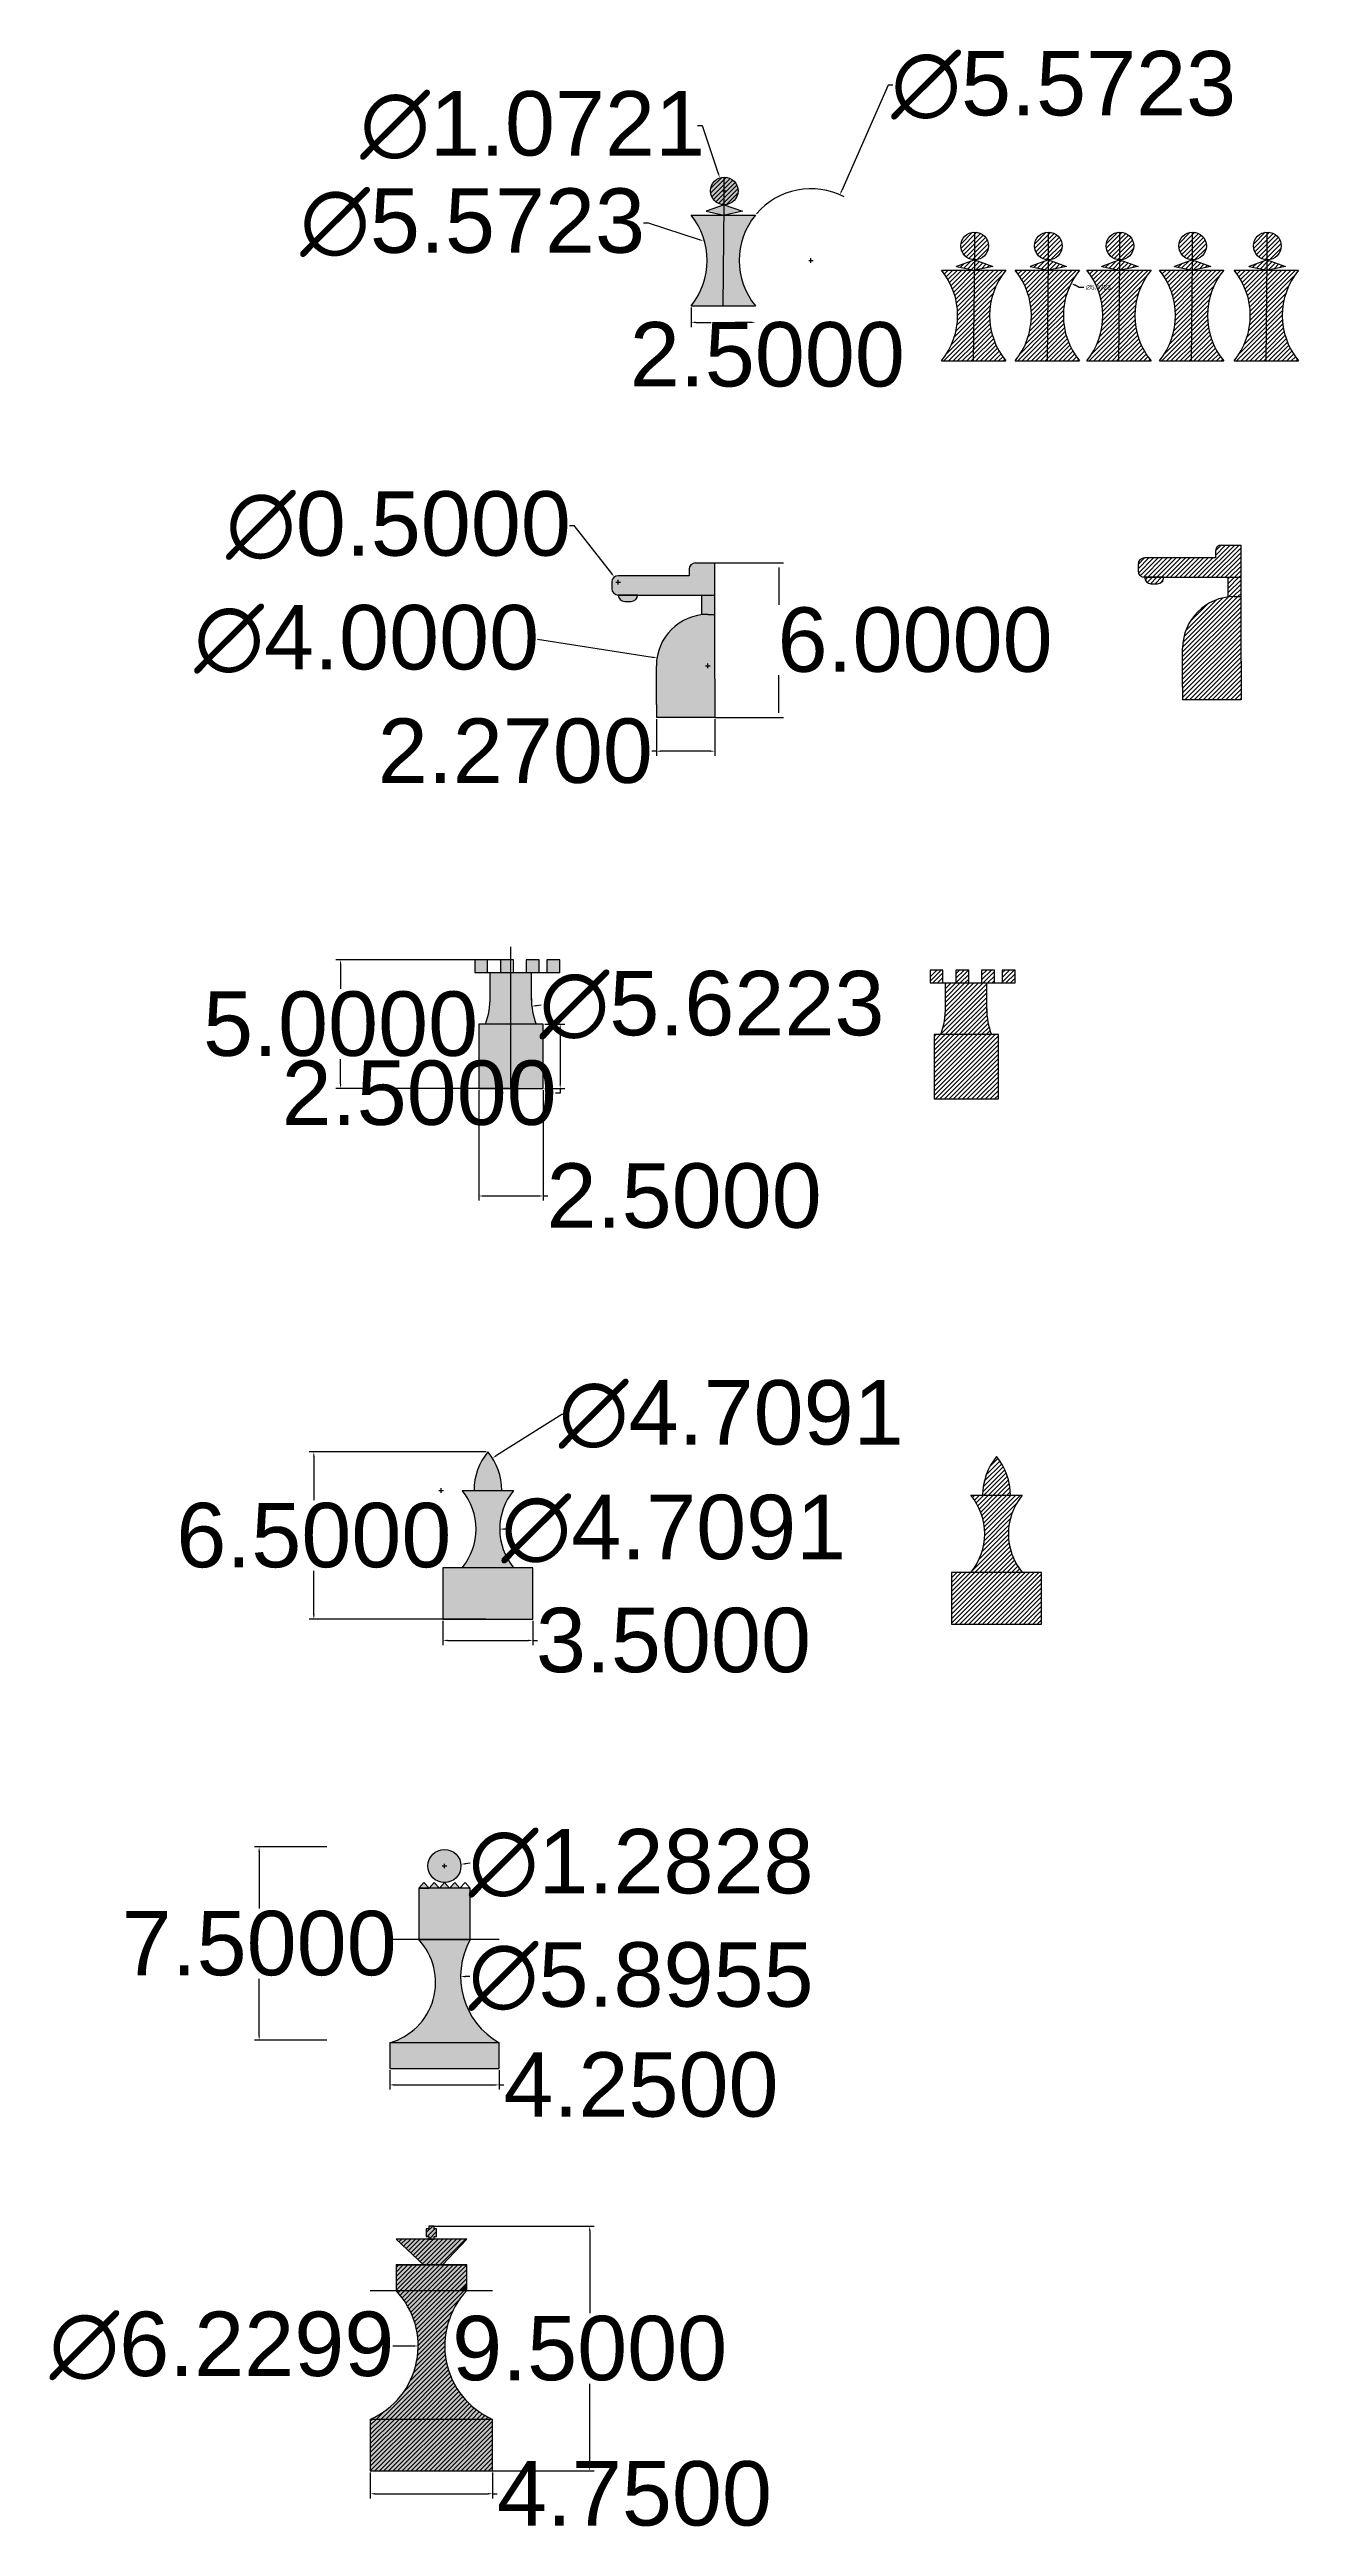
# Model space of a CAD drawing. Header units: centimetres. Extents: x -79 to 365, y -14 to 140.
# Drawn here: x 48.8 to 97.3, y -13.6 to 82.6 of the extents above; entities that cross this region are included whole.
import ezdxf

# ---------------------------------------------------------------- set-up
doc = ezdxf.new("R2010")
doc.units = ezdxf.units.CM
doc.header["$MEASUREMENT"] = 0
doc.styles.get("Standard").update_dxf_attribs({"font": 'arial.ttf'})
doc.dimstyles.get("Standard").update_dxf_attribs({"dimtxt": 0.18, "dimasz": 0.18, "dimexe": 0.18, "dimexo": 0.0625, "dimgap": 0.09, "dimtad": 0, "dimtih": 1, "dimtoh": 1, "dimdec": 4, "dimzin": 0, "dimdsep": 46, "dimtxsty": 'Standard', "dimcen": 0.09, "dimadec": 0, "dimazin": 0, "dimtfac": 1, "dimtdec": 4, "dimtofl": 0, "dimtmove": 0, "dimatfit": 3, "dimfxl": 1, "dimtolj": 1, "dimtzin": 0, "dimarcsym": 0})

# ---------------------------------------------------------------- blocks, each defined once
blk = doc.blocks.new('*D39')
at = {"color": 0, "lineweight": -2, "transparency": 16777216}
blk.add_line((67.868, 45.497), (67.689, 45.478), dxfattribs=at)
at = {"color": 0, "transparency": 16777216}
blk.add_solid([(67.685, 45.508), (67.692, 45.448), (67.51, 45.458)], dxfattribs=at)
at = {"layer": 'Defpoints', "color": 0, "transparency": 16777216}
for p in [(67.51, 45.458), (73.099, 46.066)]:
    blk.add_point(p, dxfattribs=at)
at = {"color": 0, "transparency": 16777216, "insert": (74.507, 45.497), "char_height": 0.18, "attachment_point": 5}
blk.add_mtext('\\A1;{\\H13.88889x;∅5.6223}', dxfattribs=at)
blk = doc.blocks.new('*D47')
at = {"color": 0, "lineweight": -2, "transparency": 16777216}
for p, q in [((64.029, 12.085), (64.209, 12.085)), ((64.119, 11.995), (64.119, 12.175)), ((65.115, 12.189), (64.936, 12.17))]:
    blk.add_line(p, q, dxfattribs=at)
at = {"color": 0, "transparency": 16777216}
blk.add_solid([(64.933, 12.2), (64.939, 12.141), (64.757, 12.152)], dxfattribs=at)
at = {"layer": 'Defpoints', "color": 0, "transparency": 16777216}
for p in [(63.481, 12.018), (64.757, 12.152)]:
    blk.add_point(p, dxfattribs=at)
at = {"color": 0, "transparency": 16777216, "insert": (71.757, 12.189), "char_height": 0.18, "attachment_point": 5}
blk.add_mtext('\\A1;{\\H13.88889x;∅1.2828}', dxfattribs=at)
blk = doc.blocks.new('*D49')
at = {"color": 0, "lineweight": -2, "transparency": 16777216}
for p, q in [((61.994, 4.164), (61.994, 3.408)), ((66.244, 4.164), (66.244, 3.408)), ((62.174, 3.588), (66.064, 3.588)), ((66.244, 3.588), (66.424, 3.588))]:
    blk.add_line(p, q, dxfattribs=at)
at = {"color": 0, "transparency": 16777216}
for points in [[(62.174, 3.618), (62.174, 3.558), (61.994, 3.588)], [(66.064, 3.618), (66.064, 3.558), (66.244, 3.588)]]:
    blk.add_solid(points, dxfattribs=at)
at = {"layer": 'Defpoints', "color": 0, "transparency": 16777216}
for p in [(61.994, 4.226), (66.244, 4.226), (66.244, 3.588)]:
    blk.add_point(p, dxfattribs=at)
at = {"color": 0, "transparency": 16777216, "insert": (71.75, 3.588), "char_height": 0.18, "attachment_point": 5}
blk.add_mtext('\\A1;{\\H13.88889x;4.2500}', dxfattribs=at)
blk = doc.blocks.new('*D50')
at = {"color": 0, "lineweight": -2, "transparency": 16777216}
for p, q in [((61.24, -11.456), (61.24, -12.464)), ((65.99, -11.456), (65.99, -12.464)), ((61.42, -12.284), (65.81, -12.284)), ((65.99, -12.284), (66.17, -12.284))]:
    blk.add_line(p, q, dxfattribs=at)
at = {"color": 0, "transparency": 16777216}
for points in [[(61.42, -12.254), (61.42, -12.314), (61.24, -12.284)], [(65.81, -12.254), (65.81, -12.314), (65.99, -12.284)]]:
    blk.add_solid(points, dxfattribs=at)
at = {"layer": 'Defpoints', "color": 0, "transparency": 16777216}
for p in [(61.24, -11.394), (65.99, -11.394), (65.99, -12.284)]:
    blk.add_point(p, dxfattribs=at)
at = {"color": 0, "transparency": 16777216, "insert": (71.495, -12.284), "char_height": 0.18, "attachment_point": 5}
blk.add_mtext('\\A1;{\\H13.88889x;4.7500}', dxfattribs=at)
blk = doc.blocks.new('*D52')
at = {"color": 0, "lineweight": -2, "transparency": 16777216}
blk.add_line((62.12, -6.545), (62.92, -6.546), dxfattribs=at)
at = {"color": 0, "transparency": 16777216}
blk.add_solid([(62.92, -6.516), (62.92, -6.576), (63.1, -6.547)], dxfattribs=at)
at = {"layer": 'Defpoints', "color": 0, "transparency": 16777216}
for p in [(56.87, -6.539), (63.1, -6.547)]:
    blk.add_point(p, dxfattribs=at)
at = {"color": 0, "transparency": 16777216, "insert": (55.478, -6.545), "char_height": 0.18, "attachment_point": 5}
blk.add_mtext('\\A1;{\\H13.88889x;∅6.2299}', dxfattribs=at)
blk = doc.blocks.new('*D58')
at = {"color": 0, "lineweight": -2, "transparency": 16777216}
for p, q in [((88.77, 73.362), (88.609, 73.443)), ((88.95, 73.362), (88.77, 73.362))]:
    blk.add_line(p, q, dxfattribs=at)
at = {"color": 0, "transparency": 16777216}
blk.add_solid([(88.623, 73.47), (88.596, 73.416), (88.449, 73.524)], dxfattribs=at)
at = {"layer": 'Defpoints', "color": 0, "transparency": 16777216}
for p in [(88.449, 73.524), (93.423, 71.012)]:
    blk.add_point(p, dxfattribs=at)
at = {"color": 0, "transparency": 16777216, "insert": (89.512, 73.362), "char_height": 0.18, "attachment_point": 5}
blk.add_mtext('\\A1;∅5.5723', dxfattribs=at)
blk = doc.blocks.new('*D59')
at = {"color": 0, "lineweight": -2, "transparency": 16777216}
for p, q in [((73.941, 79.646), (74.121, 79.646)), ((74.121, 79.646), (74.753, 77.784)), ((74.893, 77.106), (75.073, 77.106)), ((74.983, 77.016), (74.983, 77.196))]:
    blk.add_line(p, q, dxfattribs=at)
at = {"color": 0, "transparency": 16777216}
blk.add_solid([(74.782, 77.794), (74.725, 77.774), (74.811, 77.613)], dxfattribs=at)
at = {"layer": 'Defpoints', "color": 0, "transparency": 16777216}
for p in [(74.811, 77.613), (75.156, 76.598)]:
    blk.add_point(p, dxfattribs=at)
at = {"color": 0, "transparency": 16777216, "insert": (67.543, 79.646), "char_height": 0.18, "attachment_point": 5}
blk.add_mtext('\\A1;{\\H13.88889x;∅1.0721}', dxfattribs=at)
blk = doc.blocks.new('*D61')
at = {"color": 0, "lineweight": -2, "transparency": 16777216}
for p, q in [((71.852, 75.872), (72.032, 75.872)), ((72.032, 75.872), (74.01, 75.217))]:
    blk.add_line(p, q, dxfattribs=at)
at = {"color": 0, "transparency": 16777216}
blk.add_solid([(74.019, 75.246), (74, 75.189), (74.181, 75.161)], dxfattribs=at)
at = {"layer": 'Defpoints', "color": 0, "transparency": 16777216}
for p in [(68.891, 76.912), (74.181, 75.161)]:
    blk.add_point(p, dxfattribs=at)
at = {"color": 0, "transparency": 16777216, "insert": (65.213, 75.872), "char_height": 0.18, "attachment_point": 5}
blk.add_mtext('\\A1;{\\H13.88889x;∅5.5723}', dxfattribs=at)
blk = doc.blocks.new('*D63')
at = {"color": 0, "lineweight": -2, "transparency": 16777216}
for p, q in [((63.677, -1.894), (69.938, -1.894)), ((69.758, -2.074), (69.758, -5.277)), ((69.758, -11.214), (69.758, -8.01)), ((63.677, -11.394), (69.938, -11.394))]:
    blk.add_line(p, q, dxfattribs=at)
at = {"color": 0, "transparency": 16777216}
for points in [[(69.728, -2.074), (69.788, -2.074), (69.758, -1.894)], [(69.728, -11.214), (69.788, -11.214), (69.758, -11.394)]]:
    blk.add_solid(points, dxfattribs=at)
at = {"layer": 'Defpoints', "color": 0, "transparency": 16777216}
for p in [(63.615, -1.894), (69.758, -1.894), (63.615, -11.394)]:
    blk.add_point(p, dxfattribs=at)
at = {"color": 0, "transparency": 16777216, "insert": (69.758, -6.644), "char_height": 0.18, "attachment_point": 5}
blk.add_mtext('\\A1;{\\H13.88889x;9.5000}', dxfattribs=at)
blk = doc.blocks.new('*D65')
at = {"color": 0, "lineweight": -2, "transparency": 16777216}
blk.add_line((65.107, 7.792), (64.927, 7.792), dxfattribs=at)
at = {"color": 0, "transparency": 16777216}
blk.add_solid([(64.927, 7.822), (64.927, 7.762), (64.747, 7.792)], dxfattribs=at)
at = {"layer": 'Defpoints', "color": 0, "transparency": 16777216}
for p in [(64.747, 7.792), (70.643, 7.792)]:
    blk.add_point(p, dxfattribs=at)
at = {"color": 0, "transparency": 16777216, "insert": (71.756, 7.792), "char_height": 0.18, "attachment_point": 5}
blk.add_mtext('\\A1;{\\H13.88889x;∅5.8955}', dxfattribs=at)
blk = doc.blocks.new('*D66')
at = {"color": 0, "lineweight": -2, "transparency": 16777216}
for p, q in [((59.557, 12.825), (56.744, 12.825)), ((56.924, 12.645), (56.924, 10.441)), ((56.924, 5.505), (56.924, 7.709)), ((59.557, 5.325), (56.744, 5.325))]:
    blk.add_line(p, q, dxfattribs=at)
at = {"color": 0, "transparency": 16777216}
for points in [[(56.894, 12.645), (56.954, 12.645), (56.924, 12.825)], [(56.894, 5.505), (56.954, 5.505), (56.924, 5.325)]]:
    blk.add_solid(points, dxfattribs=at)
at = {"layer": 'Defpoints', "color": 0, "transparency": 16777216}
for p in [(59.619, 12.825), (56.924, 5.325), (59.619, 5.325)]:
    blk.add_point(p, dxfattribs=at)
at = {"color": 0, "transparency": 16777216, "insert": (56.924, 9.075), "char_height": 0.18, "attachment_point": 5}
blk.add_mtext('\\A1;{\\H13.88889x;7.5000}', dxfattribs=at)
blk = doc.blocks.new('*D67')
at = {"color": 0, "lineweight": -2, "transparency": 16777216}
for p, q in [((65.744, 28.162), (58.867, 28.162)), ((59.047, 27.982), (59.047, 26.279)), ((59.047, 21.842), (59.047, 23.546)), ((65.744, 21.662), (58.867, 21.662))]:
    blk.add_line(p, q, dxfattribs=at)
at = {"color": 0, "transparency": 16777216}
for points in [[(59.017, 27.982), (59.077, 27.982), (59.047, 28.162)], [(59.017, 21.842), (59.077, 21.842), (59.047, 21.662)]]:
    blk.add_solid(points, dxfattribs=at)
at = {"layer": 'Defpoints', "color": 0, "transparency": 16777216}
for p in [(59.047, 28.162), (65.806, 28.162), (65.806, 21.662)]:
    blk.add_point(p, dxfattribs=at)
at = {"color": 0, "transparency": 16777216, "insert": (59.047, 24.912), "char_height": 0.18, "attachment_point": 5}
blk.add_mtext('\\A1;{\\H13.88889x;6.5000}', dxfattribs=at)
blk = doc.blocks.new('*D68')
at = {"color": 0, "lineweight": -2, "transparency": 16777216}
for p, q in [((64.056, 21.6), (64.056, 20.66)), ((67.556, 21.6), (67.556, 20.66)), ((64.236, 20.84), (67.376, 20.84)), ((67.556, 20.84), (67.736, 20.84))]:
    blk.add_line(p, q, dxfattribs=at)
at = {"color": 0, "transparency": 16777216}
for points in [[(64.236, 20.87), (64.236, 20.81), (64.056, 20.84)], [(67.376, 20.87), (67.376, 20.81), (67.556, 20.84)]]:
    blk.add_solid(points, dxfattribs=at)
at = {"layer": 'Defpoints', "color": 0, "transparency": 16777216}
for p in [(64.056, 21.662), (67.556, 21.662), (67.556, 20.84)]:
    blk.add_point(p, dxfattribs=at)
at = {"color": 0, "transparency": 16777216, "insert": (73.011, 20.84), "char_height": 0.18, "attachment_point": 5}
blk.add_mtext('\\A1;{\\H13.88889x;3.5000}', dxfattribs=at)
blk = doc.blocks.new('*D69')
at = {"color": 0, "lineweight": -2, "transparency": 16777216}
blk.add_line((66.627, 25.162), (66.447, 25.162), dxfattribs=at)
at = {"color": 0, "transparency": 16777216}
blk.add_solid([(66.447, 25.192), (66.447, 25.132), (66.267, 25.162)], dxfattribs=at)
at = {"layer": 'Defpoints', "color": 0, "transparency": 16777216}
for p in [(66.267, 25.162), (70.976, 25.162)]:
    blk.add_point(p, dxfattribs=at)
at = {"color": 0, "transparency": 16777216, "insert": (73.025, 25.162), "char_height": 0.18, "attachment_point": 5}
blk.add_mtext('\\A1;{\\H13.88889x;∅4.7091}', dxfattribs=at)
blk = doc.blocks.new('*D70')
at = {"color": 0, "lineweight": -2, "transparency": 16777216}
for p, q in [((68.677, 29.612), (66.136, 28.013)), ((68.857, 29.612), (68.677, 29.612)), ((63.901, 26.662), (64.081, 26.662)), ((63.991, 26.572), (63.991, 26.752))]:
    blk.add_line(p, q, dxfattribs=at)
at = {"color": 0, "transparency": 16777216}
blk.add_solid([(66.12, 28.038), (66.152, 27.987), (65.984, 27.917)], dxfattribs=at)
at = {"layer": 'Defpoints', "color": 0, "transparency": 16777216}
for p in [(65.984, 27.917), (61.999, 25.408)]:
    blk.add_point(p, dxfattribs=at)
at = {"color": 0, "transparency": 16777216, "insert": (75.255, 29.612), "char_height": 0.18, "attachment_point": 5}
blk.add_mtext('\\A1;{\\H13.88889x;∅4.7091}', dxfattribs=at)
blk = doc.blocks.new('*D71')
at = {"color": 0, "lineweight": -2, "transparency": 16777216}
for p, q in [((68.013, 44.764), (68.794, 44.764)), ((68.614, 44.584), (68.614, 42.444)), ((68.013, 42.264), (68.794, 42.264)), ((68.614, 42.084), (68.434, 42.084)), ((68.614, 42.264), (68.614, 42.084))]:
    blk.add_line(p, q, dxfattribs=at)
at = {"color": 0, "transparency": 16777216}
for points in [[(68.584, 44.584), (68.644, 44.584), (68.614, 44.764)], [(68.584, 42.444), (68.644, 42.444), (68.614, 42.264)]]:
    blk.add_solid(points, dxfattribs=at)
at = {"layer": 'Defpoints', "color": 0, "transparency": 16777216}
for p in [(67.951, 44.764), (67.951, 42.264), (68.614, 42.264)]:
    blk.add_point(p, dxfattribs=at)
at = {"color": 0, "transparency": 16777216, "insert": (63.138, 42.084), "char_height": 0.18, "attachment_point": 5}
blk.add_mtext('\\A1;{\\H13.88889x;2.5000}', dxfattribs=at)
blk = doc.blocks.new('*D72')
at = {"color": 0, "lineweight": -2, "transparency": 16777216}
for p, q in [((65.451, 42.202), (65.451, 37.913)), ((67.951, 42.202), (67.951, 37.913)), ((65.631, 38.093), (67.771, 38.093)), ((67.951, 38.093), (68.131, 38.093))]:
    blk.add_line(p, q, dxfattribs=at)
at = {"color": 0, "transparency": 16777216}
for points in [[(65.631, 38.123), (65.631, 38.063), (65.451, 38.093)], [(67.771, 38.123), (67.771, 38.063), (67.951, 38.093)]]:
    blk.add_solid(points, dxfattribs=at)
at = {"layer": 'Defpoints', "color": 0, "transparency": 16777216}
for p in [(65.451, 42.264), (67.951, 42.264), (67.951, 38.093)]:
    blk.add_point(p, dxfattribs=at)
at = {"color": 0, "transparency": 16777216, "insert": (73.427, 38.093), "char_height": 0.18, "attachment_point": 5}
blk.add_mtext('\\A1;{\\H13.88889x;2.5000}', dxfattribs=at)
blk = doc.blocks.new('*D73')
at = {"color": 0, "lineweight": -2, "transparency": 16777216}
for p, q in [((66.638, 47.264), (59.905, 47.264)), ((60.085, 47.084), (60.085, 46.131)), ((60.085, 42.444), (60.085, 43.398)), ((66.638, 42.264), (59.905, 42.264))]:
    blk.add_line(p, q, dxfattribs=at)
at = {"color": 0, "transparency": 16777216}
for points in [[(60.055, 47.084), (60.115, 47.084), (60.085, 47.264)], [(60.055, 42.444), (60.115, 42.444), (60.085, 42.264)]]:
    blk.add_solid(points, dxfattribs=at)
at = {"layer": 'Defpoints', "color": 0, "transparency": 16777216}
for p in [(60.085, 47.264), (66.701, 47.264), (66.701, 42.264)]:
    blk.add_point(p, dxfattribs=at)
at = {"color": 0, "transparency": 16777216, "insert": (60.085, 44.764), "char_height": 0.18, "attachment_point": 5}
blk.add_mtext('\\A1;{\\H13.88889x;5.0000}', dxfattribs=at)
blk = doc.blocks.new('*D75')
at = {"color": 0, "lineweight": -2, "transparency": 16777216}
for p, q in [((72.348, 56.606), (72.348, 55.179)), ((74.618, 56.606), (74.618, 55.179)), ((72.348, 55.359), (72.168, 55.359)), ((74.438, 55.359), (72.528, 55.359))]:
    blk.add_line(p, q, dxfattribs=at)
at = {"color": 0, "transparency": 16777216}
for points in [[(72.528, 55.389), (72.528, 55.329), (72.348, 55.359)], [(74.438, 55.389), (74.438, 55.329), (74.618, 55.359)]]:
    blk.add_solid(points, dxfattribs=at)
at = {"layer": 'Defpoints', "color": 0, "transparency": 16777216}
for p in [(72.348, 56.669), (74.618, 56.669), (72.348, 55.359)]:
    blk.add_point(p, dxfattribs=at)
at = {"color": 0, "transparency": 16777216, "insert": (66.871, 55.359), "char_height": 0.18, "attachment_point": 5}
blk.add_mtext('\\A1;{\\H13.88889x;2.2700}', dxfattribs=at)
blk = doc.blocks.new('*D76')
at = {"color": 0, "lineweight": -2, "transparency": 16777216}
for p, q in [((67.735, 59.7), (72.194, 59.005)), ((74.258, 58.669), (74.438, 58.669)), ((74.348, 58.579), (74.348, 58.759))]:
    blk.add_line(p, q, dxfattribs=at)
at = {"color": 0, "transparency": 16777216}
blk.add_solid([(72.198, 59.034), (72.189, 58.975), (72.372, 58.977)], dxfattribs=at)
at = {"layer": 'Defpoints', "color": 0, "transparency": 16777216}
for p in [(72.372, 58.977), (76.324, 58.361)]:
    blk.add_point(p, dxfattribs=at)
at = {"color": 0, "transparency": 16777216, "insert": (61.1, 59.7), "char_height": 0.18, "attachment_point": 5}
blk.add_mtext('\\A1;{\\H13.88889x;∅4.0000}', dxfattribs=at)
blk = doc.blocks.new('*D77')
at = {"color": 0, "lineweight": -2, "transparency": 16777216}
for p, q in [((68.969, 64.115), (69.149, 64.115)), ((69.149, 64.115), (70.603, 62.257)), ((70.778, 61.919), (70.958, 61.919)), ((70.868, 61.829), (70.868, 62.009))]:
    blk.add_line(p, q, dxfattribs=at)
at = {"color": 0, "transparency": 16777216}
blk.add_solid([(70.626, 62.276), (70.579, 62.239), (70.714, 62.116)], dxfattribs=at)
at = {"layer": 'Defpoints', "color": 0, "transparency": 16777216}
for p in [(70.714, 62.116), (71.022, 61.722)]:
    blk.add_point(p, dxfattribs=at)
at = {"color": 0, "transparency": 16777216, "insert": (62.334, 64.115), "char_height": 0.18, "attachment_point": 5}
blk.add_mtext('\\A1;{\\H13.88889x;∅0.5000}', dxfattribs=at)
blk = doc.blocks.new('*D78')
at = {"color": 0, "lineweight": -2, "transparency": 16777216}
for p, q in [((81.345, 81.205), (79.546, 77.12)), ((81.525, 81.205), (81.345, 81.205)), ((78.261, 74.405), (78.441, 74.405)), ((78.351, 74.315), (78.351, 74.495))]:
    blk.add_line(p, q, dxfattribs=at)
blk.add_arc((78.351, 74.405), 2.786, 62.53592, 139.46272, dxfattribs=at)
at = {"color": 0, "transparency": 16777216}
blk.add_solid([(79.519, 77.132), (79.574, 77.108), (79.474, 76.955)], dxfattribs=at)
at = {"layer": 'Defpoints', "color": 0, "transparency": 16777216}
for p in [(79.474, 76.955), (77.228, 71.855)]:
    blk.add_point(p, dxfattribs=at)
at = {"color": 0, "transparency": 16777216, "insert": (88.164, 81.205), "char_height": 0.18, "attachment_point": 5}
blk.add_mtext('\\A1;{\\H13.88889x;∅5.5723}', dxfattribs=at)

msp = doc.modelspace()

# ---------------------------------------------------------------- hatches: boundary and pattern name
at = {"true_color": 0xffffff}
h = msp.add_hatch(color=7, dxfattribs=at)
h.dxf.hatch_style = 1
h.paths.add_polyline_path([(74.97934, 76.16455), (74.96342, 76.16794), (74.58093, 76.16794), (73.69333, 76.16794, -0.35659545), (73.69333, 72.64213), (74.58093, 72.64213), (74.94335, 72.64213)])
h.paths.add_polyline_path([(76.19337, 76.16794), (74.97938, 76.16794), (74.94335, 72.64213), (75.30577, 72.64213), (76.19337, 72.64213, -0.35659545)])
h.paths.add_polyline_path([(75.51954, 77.1059, 0.41421356), (74.98349, 77.64195), (74.98349, 76.56985, 0.41421356)])
h.paths.add_polyline_path([(74.98349, 77.64195, 0.41421356), (74.44744, 77.1059, 0.41421356), (74.98349, 76.56985)])
h.paths.add_polyline_path([(75.68826, 76.31333), (74.98349, 76.56985), (74.97938, 76.16794), (75.00355, 76.16794)])
h.paths.add_polyline_path([(74.98349, 76.56985), (74.27872, 76.31333), (74.96342, 76.16794), (74.97938, 76.16794)])
h.paths.add_polyline_path([(74.61781, 61.41871), (74.11781, 61.41871), (74.11781, 60.66871), (74.11781, 60.65544, -0.02882173), (74.34781, 60.66871), (74.61781, 60.66871)])
h.paths.add_polyline_path([(74.61781, 62.66871), (73.86781, 62.66871, 0.41421356), (73.61781, 62.41871), (73.61781, 62.16871), (70.86781, 62.16871, 0.41421356), (70.61781, 61.91871), (70.61781, 61.66871, 0.41421356), (70.86781, 61.41871), (71.61781, 61.41871), (74.61781, 61.41871)])
h.paths.add_polyline_path([(71.61781, 61.41871), (70.86781, 61.41871, 0.41421356), (71.11781, 61.16871), (71.36781, 61.16871, 0.41421356)])
h.paths.add_polyline_path([(74.61781, 60.66871), (74.34781, 60.66871, 0.02882173), (74.11781, 60.65544, 0.38084517), (72.34781, 58.66871), (72.34781, 57.16871), (72.34781, 56.66871), (74.61781, 56.66871), (74.61781, 57.16871), (74.61781, 58.16871), (74.61781, 58.66871)])
h.paths.add_polyline_path([(67.49399, 46.76435), (67.29399, 46.76435), (66.70088, 46.76435), (66.70088, 44.76435), (67.67637, 44.76435, -0.08518963), (67.49399, 45.69772)])
h.paths.add_polyline_path([(66.70088, 46.76435), (66.29399, 46.76435), (65.89399, 46.76435), (65.89399, 45.827, -0.09678241), (65.71161, 44.76435), (66.70088, 44.76435)])
h.paths.add_polyline_path([(65.79399, 47.26435), (65.29399, 47.26435), (65.29399, 46.76435), (65.79399, 46.76435)])
h.paths.add_polyline_path([(66.70088, 47.26435), (66.29399, 47.26435), (66.29399, 46.76435), (66.70088, 46.76435)])
h.paths.add_polyline_path([(67.79399, 47.26435), (67.29399, 47.26435), (67.29399, 46.76435), (67.79399, 46.76435)])
h.paths.add_polyline_path([(68.59399, 47.26435), (68.09399, 47.26435), (68.09399, 46.76435), (68.59399, 46.76435)])
h.paths.add_polyline_path([(67.95088, 44.76435), (66.70088, 44.76435), (66.70088, 42.26435), (67.95088, 42.26435)])
h.paths.add_polyline_path([(66.70088, 44.76435), (65.71161, 44.76435), (65.45088, 44.76435), (65.45088, 42.26435), (66.70088, 42.26435)])
h.paths.add_polyline_path([(57.78401, 40.07056), (68.55614, 40.07056), (68.55614, 44.06233), (57.78401, 44.06233)], flags=9)
h = msp.add_hatch(dxfattribs=at)
h.set_pattern_fill('ANSI31')
h.set_pattern_definition([(45, (-62.10484, 0.56141), (-0.08838835, 0.08838835), [])])
h.paths.add_polyline_path([(75.51954, 77.1059, 0.41421356), (74.98349, 77.64195), (74.98349, 76.56985, 0.41421356)])
h.paths.add_polyline_path([(74.98349, 77.64195, 0.41421356), (74.44744, 77.1059, 0.41421356), (74.98349, 76.56985)])
h = msp.add_hatch(dxfattribs=at)
h.set_pattern_fill('ANSI31')
h.set_pattern_definition([(45, (-52.38171, -1.57537), (-0.08838835, 0.08838835), [])])
h.paths.add_polyline_path([(85.24266, 74.96911, 0.41421356), (84.70661, 75.50516), (84.70661, 74.43306, 0.41421356)])
h.paths.add_polyline_path([(84.70661, 75.50516, 0.41421356), (84.17056, 74.96911, 0.41421356), (84.70661, 74.43306)])
h = msp.add_hatch(dxfattribs=at)
h.set_pattern_fill('ANSI31')
h.set_pattern_definition([(45, (-49.51994, -1.57537), (-0.08838835, 0.08838835), [])])
h.paths.add_polyline_path([(88.10443, 74.96911, 0.41421356), (87.56838, 75.50516), (87.56838, 74.43306, 0.41421356)])
h.paths.add_polyline_path([(87.56838, 75.50516, 0.41421356), (87.03233, 74.96911, 0.41421356), (87.56838, 74.43306)])
h = msp.add_hatch(dxfattribs=at)
h.set_pattern_fill('ANSI31')
h.set_pattern_definition([(45, (-46.74144, -1.57537), (-0.08838835, 0.08838835), [])])
h.paths.add_polyline_path([(90.88294, 74.96911, 0.41421356), (90.34689, 75.50516), (90.34689, 74.43306, 0.41421356)])
h.paths.add_polyline_path([(90.34689, 75.50516, 0.41421356), (89.81084, 74.96911, 0.41421356), (90.34689, 74.43306)])
h = msp.add_hatch(dxfattribs=at)
h.set_pattern_fill('ANSI31')
h.set_pattern_definition([(45, (-43.9213, -1.57537), (-0.08838835, 0.08838835), [])])
h.paths.add_polyline_path([(93.70307, 74.96911, 0.41421356), (93.16702, 75.50516), (93.16702, 74.43306, 0.41421356)])
h.paths.add_polyline_path([(93.16702, 75.50516, 0.41421356), (92.63097, 74.96911, 0.41421356), (93.16702, 74.43306)])
h = msp.add_hatch(dxfattribs=at)
h.set_pattern_fill('ANSI31')
h.set_pattern_definition([(45, (-41.01902, -1.57537), (-0.08838835, 0.08838835), [])])
h.paths.add_polyline_path([(96.60535, 74.96911, 0.41421356), (96.0693, 75.50516), (96.0693, 74.43306, 0.41421356)])
h.paths.add_polyline_path([(96.0693, 75.50516, 0.41421356), (95.53325, 74.96911, 0.41421356), (96.0693, 74.43306)])
h = msp.add_hatch(color=7, dxfattribs=at)
h.dxf.hatch_style = 1
h.paths.add_polyline_path([(67.95088, 44.76435), (66.70088, 44.76435), (66.70088, 42.26435), (67.95088, 42.26435)])
h.paths.add_polyline_path([(66.70088, 44.76435), (65.45088, 44.76435), (65.45088, 42.26435), (66.70088, 42.26435)])
h.paths.add_polyline_path([(65.80639, 28.16222, 0.17440777), (65.26676, 26.66222), (66.34603, 26.66222, 0.17440777)])
h.paths.add_polyline_path([(66.80639, 26.66222), (64.80639, 26.66222, -0.3597587), (64.80639, 23.66222), (66.80639, 23.66222, -0.3597587)])
h.paths.add_polyline_path([(67.55639, 23.66222), (64.05639, 23.66222), (64.05639, 21.66222), (67.55639, 21.66222)])
h.paths.add_polyline_path([(63.47799, 12.08489, 1), (64.76079, 12.08489, 1)])
h.paths.add_polyline_path([(64.51998, 11.44349), (64.32106, 11.22626), (64.72165, 11.22626)])
h.paths.add_polyline_path([(64.11939, 11.44349), (63.92047, 11.22626), (64.32106, 11.22626)])
h.paths.add_polyline_path([(63.7188, 11.44349), (63.51988, 11.22626), (63.92047, 11.22626)])
h.paths.add_polyline_path([(63.31821, 11.44349), (63.11929, 11.22626), (63.51988, 11.22626)])
h.paths.add_polyline_path([(65.11929, 11.22626), (63.11929, 11.22626), (63.11929, 9.22626), (65.11929, 9.22626)])
h.paths.add_polyline_path([(65.11929, 9.22626), (63.11929, 9.22626, -0.56383312), (61.99429, 5.22626), (66.24429, 5.22626, -0.41231451)])
h.paths.add_polyline_path([(66.24429, 5.22626), (61.99429, 5.22626), (61.99429, 4.22626), (66.24429, 4.22626)])
h.paths.add_polyline_path([(64.64225, -3.39377), (64.46548, -3.39377), (63.46548, -4.39377), (63.64225, -4.39377)])
h.paths.add_polyline_path([(63.75837, -3.39377), (63.58159, -3.39377), (62.58159, -4.39377), (62.75837, -4.39377)])
h.paths.add_polyline_path([(62.69771, -3.39377), (62.52093, -3.39377), (62.23971, -3.67499), (62.23971, -3.85177)])
h.paths.add_polyline_path([(63.93515, -3.39377), (63.75837, -3.39377), (62.75837, -4.39377), (62.93515, -4.39377)])
h.paths.add_polyline_path([(64.2887, -3.39377), (64.11192, -3.39377), (63.11192, -4.39377), (63.2887, -4.39377)])
h.paths.add_polyline_path([(64.98971, -3.39987), (64.98971, -3.39377), (64.81903, -3.39377), (63.81903, -4.39377), (63.99581, -4.39377)])
h = msp.add_hatch(color=7, dxfattribs=at)
h.dxf.hatch_style = 1
h.paths.add_polyline_path([(62.2835, -2.39377), (62.23971, -2.39377), (62.26225, -2.41502)])
h.paths.add_polyline_path([(62.46027, -2.39377), (62.2835, -2.39377), (62.26225, -2.41502), (62.35324, -2.50081)])
h.paths.add_polyline_path([(62.63705, -2.39377), (62.46027, -2.39377), (62.35324, -2.50081), (62.44423, -2.58659)])
h.paths.add_polyline_path([(62.81383, -2.39377), (62.63705, -2.39377), (62.44423, -2.58659), (62.53522, -2.67238)])
h.paths.add_polyline_path([(62.9906, -2.39377), (62.81383, -2.39377), (62.53522, -2.67238), (62.62621, -2.75817)])
h.paths.add_polyline_path([(63.16738, -2.39377), (62.9906, -2.39377), (62.62621, -2.75817), (62.7172, -2.84395)])
h.paths.add_polyline_path([(63.34416, -2.39377), (63.16738, -2.39377), (62.7172, -2.84395), (62.80819, -2.92974)])
h.paths.add_polyline_path([(63.52093, -2.39377), (63.51471, -2.39377), (63.34416, -2.39377), (62.80819, -2.92974), (62.89918, -3.01553)])
h.paths.add_polyline_path([(63.69771, -2.39377), (63.52093, -2.39377), (62.89918, -3.01553), (62.99017, -3.10131)])
h.paths.add_polyline_path([(63.87449, -2.39377), (63.69771, -2.39377), (62.99017, -3.10131), (63.08116, -3.1871)])
h.paths.add_polyline_path([(64.05126, -2.39377), (63.87449, -2.39377), (63.08116, -3.1871), (63.17215, -3.27288)])
h.paths.add_polyline_path([(64.22804, -2.39377), (64.05126, -2.39377), (63.17215, -3.27288), (63.26314, -3.35867)])
h.paths.add_polyline_path([(64.40482, -2.39377), (64.22804, -2.39377), (63.26314, -3.35867), (63.30037, -3.39377), (63.40482, -3.39377)])
h.paths.add_polyline_path([(64.58159, -2.39377), (64.40482, -2.39377), (63.40482, -3.39377), (63.58159, -3.39377)])
h.paths.add_polyline_path([(64.75837, -2.39377), (64.58159, -2.39377), (63.58159, -3.39377), (63.75837, -3.39377)])
h.paths.add_polyline_path([(64.93515, -2.39377), (64.75837, -2.39377), (63.75837, -3.39377), (63.93515, -3.39377)])
h.paths.add_polyline_path([(64.98971, -2.39377), (64.93515, -2.39377), (63.93515, -3.39377), (64.0469, -3.39377)])
h.paths.add_polyline_path([(63.66738, -1.89377), (63.51471, -1.89377), (63.51471, -1.99377), (63.41471, -1.99377), (63.41471, -2.14644)], flags=17)
h.paths.add_polyline_path([(63.74416, -1.99377), (63.71471, -1.99377), (63.71471, -1.89377), (63.66738, -1.89377), (63.41471, -2.14644), (63.41471, -2.29377), (63.44416, -2.29377)])
h.paths.add_polyline_path([(63.81471, -2.09999), (63.81471, -1.99377), (63.74416, -1.99377), (63.44416, -2.29377), (63.51471, -2.29377), (63.51471, -2.39377), (63.52093, -2.39377)])
h.paths.add_polyline_path([(63.81471, -2.27677), (63.81471, -2.09999), (63.52093, -2.39377), (63.69771, -2.39377), (63.71471, -2.37677), (63.71471, -2.29377), (63.79771, -2.29377)], flags=17)
h = msp.add_hatch(color=7, dxfattribs=at)
h.dxf.hatch_style = 1
h.paths.add_polyline_path([(64.98971, -4.10697), (64.70291, -4.39377), (64.87969, -4.39377), (64.98971, -4.28375)], flags=0)
h.paths.add_polyline_path([(64.98971, -4.28375), (64.87969, -4.39377), (64.98971, -4.39377)], flags=0)
h.paths.add_polyline_path([(64.98971, -4.10697), (64.98971, -3.9302), (64.52614, -4.39377), (64.70291, -4.39377)], flags=16)
h.paths.add_polyline_path([(64.98971, -3.9302), (64.98971, -3.75342), (64.34936, -4.39377), (64.52614, -4.39377)], flags=16)
h.paths.add_polyline_path([(64.98971, -3.75342), (64.98971, -3.57664), (64.17258, -4.39377), (64.34936, -4.39377)], flags=17)
h.paths.add_polyline_path([(64.98971, -3.57664), (64.98971, -3.39987), (63.99581, -4.39377), (64.17258, -4.39377)])
h.paths.add_polyline_path([(64.81903, -3.39377), (64.64225, -3.39377), (63.64225, -4.39377), (63.81903, -4.39377)])
h.paths.add_polyline_path([(64.46548, -3.39377), (64.2887, -3.39377), (63.2887, -4.39377), (63.46548, -4.39377)])
h.paths.add_polyline_path([(64.11192, -3.39377), (63.93515, -3.39377), (62.93515, -4.39377), (63.11192, -4.39377)])
h.paths.add_polyline_path([(63.58159, -3.39377), (63.40482, -3.39377), (62.40482, -4.39377), (62.58159, -4.39377)])
h.paths.add_polyline_path([(63.40482, -3.39377), (63.22804, -3.39377), (62.23971, -4.3821), (62.23971, -4.39377), (62.40482, -4.39377)])
h.paths.add_polyline_path([(63.22804, -3.39377), (63.05126, -3.39377), (62.23971, -4.20532), (62.23971, -4.3821)])
h.paths.add_polyline_path([(63.05126, -3.39377), (62.87449, -3.39377), (62.23971, -4.02855), (62.23971, -4.20532)], flags=17)
h.paths.add_polyline_path([(62.87449, -3.39377), (62.69771, -3.39377), (62.23971, -3.85177), (62.23971, -4.02855)])
h.paths.add_polyline_path([(62.52093, -3.39377), (62.34416, -3.39377), (62.23971, -3.49822), (62.23971, -3.67499)])
h.paths.add_polyline_path([(62.34416, -3.39377), (62.23971, -3.39377), (62.23971, -3.49822)], flags=17)
h.paths.add_polyline_path([(62.40482, -4.39377), (62.23971, -4.39377, -0.00937919), (62.31873, -4.47986)])
h.paths.add_polyline_path([(62.58159, -4.39377), (62.40482, -4.39377), (62.31873, -4.47986, -0.01006685), (62.39988, -4.57549)])
h.paths.add_polyline_path([(62.75837, -4.39377), (62.58159, -4.39377), (62.39988, -4.57549, -0.01010847), (62.47743, -4.67471)])
h.paths.add_polyline_path([(62.93515, -4.39377), (62.75837, -4.39377), (62.47743, -4.67471, -0.0101674), (62.55132, -4.7776)])
h.paths.add_polyline_path([(63.11192, -4.39377), (62.93515, -4.39377), (62.55132, -4.7776, -0.01024453), (62.62148, -4.88422)])
h.paths.add_polyline_path([(63.2887, -4.39377), (63.11192, -4.39377), (62.62148, -4.88422, -0.0103411), (62.6878, -4.99467)])
h.paths.add_polyline_path([(63.46548, -4.39377), (63.2887, -4.39377), (62.6878, -4.99467, -0.01045873), (62.75018, -5.10907)])
h.paths.add_polyline_path([(63.64225, -4.39377), (63.46548, -4.39377), (62.75018, -5.10907, -0.01059947), (62.80846, -5.22756)])
h.paths.add_polyline_path([(63.81903, -4.39377), (63.64225, -4.39377), (62.80846, -5.22756, -0.01076598), (62.86247, -5.35034)])
h.paths.add_polyline_path([(63.99581, -4.39377), (63.81903, -4.39377), (62.86247, -5.35034, -0.01096163), (62.91197, -5.47761)])
h.paths.add_polyline_path([(64.17258, -4.39377), (63.99581, -4.39377), (62.91197, -5.47761, -0.01119072), (62.9567, -5.60966)])
h.paths.add_polyline_path([(64.34936, -4.39377), (64.17258, -4.39377), (62.9567, -5.60966, -0.01145883), (62.99633, -5.7468)])
h.paths.add_polyline_path([(64.52614, -4.39377), (64.34936, -4.39377), (62.99633, -5.7468, -0.01177324), (63.03046, -5.88945)])
h.paths.add_polyline_path([(64.70291, -4.39377), (64.52614, -4.39377), (63.03046, -5.88945, -0.01214365), (63.05859, -6.0381)])
h.paths.add_polyline_path([(64.87969, -4.39377), (64.70291, -4.39377), (63.05859, -6.0381, -0.01258322), (63.08009, -6.19337)])
h.paths.add_polyline_path([(64.98971, -4.39377), (64.87969, -4.39377), (63.08009, -6.19337, -0.01311027), (63.09415, -6.35609), (64.69045, -4.75979, -0.03799975)])
h.paths.add_polyline_path([(64.44039, -5.18662, -0.03976522), (64.69045, -4.75979), (63.09415, -6.35609, -0.01375125), (63.09971, -6.52731)])
h.paths.add_polyline_path([(64.31253, -5.49127, -0.02653521), (64.44039, -5.18662), (63.09971, -6.52731, -0.01454579), (63.09534, -6.70845)])
h.paths.add_polyline_path([(64.23286, -5.74771, -0.02156247), (64.31253, -5.49127), (63.09534, -6.70845, -0.01555663), (63.07902, -6.90155)])
h.paths.add_polyline_path([(64.18175, -5.97559, -0.01875006), (64.23286, -5.74771), (63.07902, -6.90155, -0.01689028), (63.04775, -7.1096)])
h.paths.add_polyline_path([(64.15045, -6.18368, -0.01689303), (64.18175, -5.97559), (63.04775, -7.1096, -0.0187461), (62.99668, -7.33744)])
h.paths.add_polyline_path([(64.1341, -6.3768, -0.01555867), (64.15045, -6.18368), (62.99668, -7.33744, -0.02155614), (62.91707, -7.59383)])
h.paths.add_polyline_path([(64.12971, -6.55796, -0.01454737), (64.1341, -6.3768), (62.91707, -7.59383, -0.02652275), (62.78933, -7.89835)])
h.paths.add_polyline_path([(64.12971, -6.55796), (62.78933, -7.89835, -0.03971768), (62.5397, -8.32475), (64.13526, -6.72919, -0.01375251)])
h.paths.add_polyline_path([(64.23303, -7.33853, -0.01177385), (64.19891, -7.19587), (62.00101, -9.39377), (62.17779, -9.39377)])
h.paths.add_polyline_path([(64.19891, -7.19587, -0.01214437), (64.17079, -7.04722), (61.82423, -9.39377), (62.00101, -9.39377)])
h.paths.add_polyline_path([(64.17079, -7.04722, -0.01258407), (64.14931, -6.89193), (61.64746, -9.39377), (61.82423, -9.39377)])
h.paths.add_polyline_path([(64.14931, -6.89193, -0.0131113), (64.13526, -6.72919), (62.5397, -8.32475, -0.08841617), (61.76676, -9.09769), (61.47068, -9.39377), (61.64746, -9.39377)])
h.paths.add_polyline_path([(64.31738, -7.60774, -0.01119116), (64.27265, -7.47568), (62.35456, -9.39377), (62.53134, -9.39377)])
h.paths.add_polyline_path([(64.27265, -7.47568, -0.01145934), (64.23303, -7.33853), (62.17779, -9.39377), (62.35456, -9.39377)])
h.paths.add_polyline_path([(64.36687, -7.73502, -0.010962), (64.31738, -7.60774), (62.53134, -9.39377), (62.70812, -9.39377)])
h.paths.add_polyline_path([(64.42086, -7.85781, -0.0107663), (64.36687, -7.73502), (62.70812, -9.39377), (62.88489, -9.39377)])
h.paths.add_polyline_path([(64.47914, -7.97631, -0.01059974), (64.42086, -7.85781), (62.88489, -9.39377), (63.06167, -9.39377)])
h.paths.add_polyline_path([(64.54151, -8.09071, -0.01045896), (64.47914, -7.97631), (63.06167, -9.39377), (63.23845, -9.39377)])
h.paths.add_polyline_path([(64.60783, -8.20117, -0.01034129), (64.54151, -8.09071), (63.23845, -9.39377), (63.41522, -9.39377)])
h.paths.add_polyline_path([(64.67798, -8.30779, -0.01024468), (64.60783, -8.20117), (63.41522, -9.39377), (63.592, -9.39377)])
h.paths.add_polyline_path([(64.99526, -8.69762, -0.01004194), (64.91055, -8.60555), (64.12233, -9.39377), (64.29911, -9.39377)])
h.paths.add_polyline_path([(64.91055, -8.60555, -0.01006691), (64.8294, -8.50992), (63.94555, -9.39377), (64.12233, -9.39377)])
h.paths.add_polyline_path([(64.8294, -8.50992, -0.01010856), (64.75186, -8.41069), (63.76878, -9.39377), (63.94555, -9.39377)])
h.paths.add_polyline_path([(64.75186, -8.41069, -0.01016752), (64.67798, -8.30779), (63.592, -9.39377), (63.76878, -9.39377)])
h.paths.add_polyline_path([(65.08353, -8.78613, -0.01003328), (64.99526, -8.69762), (64.29911, -9.39377), (64.47588, -9.39377)])
h.paths.add_polyline_path([(65.17534, -8.87109, -0.01004081), (65.08353, -8.78613), (64.47588, -9.39377), (64.65266, -9.39377)])
h.paths.add_polyline_path([(65.27073, -8.95248, -0.01006464), (65.17534, -8.87109), (64.65266, -9.39377), (64.82944, -9.39377)])
h.paths.add_polyline_path([(65.36971, -9.03028, -0.01010511), (65.27073, -8.95248), (64.82944, -9.39377), (65.00621, -9.39377)])
h.paths.add_polyline_path([(65.47235, -9.10442, -0.01016284), (65.36971, -9.03028), (65.00621, -9.39377), (65.18299, -9.39377)])
h.paths.add_polyline_path([(65.57871, -9.17483, -0.0102387), (65.47235, -9.10442), (65.18299, -9.39377), (65.35977, -9.39377)])
h.paths.add_polyline_path([(65.6889, -9.24142, -0.01033391), (65.57871, -9.17483), (65.35977, -9.39377), (65.53654, -9.39377)])
h.paths.add_polyline_path([(65.80302, -9.30407, -0.01045005), (65.6889, -9.24142), (65.53654, -9.39377), (65.71332, -9.39377)])
h.paths.add_polyline_path([(65.92123, -9.36264, -0.01058915), (65.80302, -9.30407), (65.71332, -9.39377), (65.8901, -9.39377)])
h.paths.add_polyline_path([(61.76676, -9.09769, -0.03971768), (61.34036, -9.34732), (61.2939, -9.39377), (61.47068, -9.39377)])
h.paths.add_polyline_path([(61.2939, -9.39377), (61.23971, -9.39377), (61.23971, -9.44796)], flags=0)
h.paths.add_polyline_path([(61.47068, -9.39377), (61.2939, -9.39377), (61.23971, -9.44796), (61.23971, -9.62474)], flags=0)
h.paths.add_polyline_path([(61.34036, -9.34732, -0.00889746), (61.23971, -9.39377), (61.2939, -9.39377)])
h.paths.add_polyline_path([(61.64746, -9.39377), (61.47068, -9.39377), (61.23971, -9.62474), (61.23971, -9.80152)], flags=0)
h.paths.add_polyline_path([(61.82423, -9.39377), (61.64746, -9.39377), (61.23971, -9.80152), (61.23971, -9.97829)], flags=0)
h.paths.add_polyline_path([(62.00101, -9.39377), (61.82423, -9.39377), (61.23971, -9.97829), (61.23971, -10.15507)], flags=16)
h.paths.add_polyline_path([(62.17779, -9.39377), (62.00101, -9.39377), (61.23971, -10.15507), (61.23971, -10.33185)], flags=17)
h.paths.add_polyline_path([(62.35456, -9.39377), (62.17779, -9.39377), (61.23971, -10.33185), (61.23971, -10.50862)])
h = msp.add_hatch(color=7, dxfattribs=at)
h.dxf.hatch_style = 1
h.paths.add_polyline_path([(64.98971, -4.28375), (64.98971, -4.10697), (64.70291, -4.39377), (64.87969, -4.39377)])
h.paths.add_polyline_path([(64.98971, -4.28375), (64.87969, -4.39377), (64.98971, -4.39377)], flags=17)
h = msp.add_hatch(color=7, dxfattribs=at)
h.dxf.hatch_style = 1
h.paths.add_polyline_path([(62.53134, -9.39377), (62.35456, -9.39377), (61.23971, -10.50862), (61.23971, -10.6854)])
h.paths.add_polyline_path([(61.82423, -9.39377), (61.64746, -9.39377), (61.23971, -9.80152), (61.23971, -9.97829)], flags=17)
h.paths.add_polyline_path([(61.64746, -9.39377), (61.47068, -9.39377), (61.23971, -9.62474), (61.23971, -9.80152)], flags=16)
h.paths.add_polyline_path([(61.47068, -9.39377), (61.2939, -9.39377), (61.23971, -9.44796), (61.23971, -9.62474)], flags=0)
h.paths.add_polyline_path([(61.2939, -9.39377), (61.23971, -9.39377), (61.23971, -9.44796)], flags=0)
h = msp.add_hatch(color=7, dxfattribs=at)
h.dxf.hatch_style = 1
h.paths.add_polyline_path([(61.47068, -9.39377), (61.2939, -9.39377), (61.23971, -9.44796), (61.23971, -9.62474)], flags=16)
h.paths.add_polyline_path([(61.2939, -9.39377), (61.23971, -9.39377), (61.23971, -9.44796)], flags=0)
h.paths.add_polyline_path([(62.88489, -9.39377), (62.70812, -9.39377), (61.23971, -10.86218), (61.23971, -11.03895)])
h.paths.add_polyline_path([(62.70812, -9.39377), (62.53134, -9.39377), (61.23971, -10.6854), (61.23971, -10.86218)], flags=17)
h = msp.add_hatch(color=7, dxfattribs=at)
h.dxf.hatch_style = 1
h.paths.add_polyline_path([(61.2939, -9.39377), (61.23971, -9.39377), (61.23971, -9.44796)], flags=16)
h.paths.add_polyline_path([(63.23845, -9.39377), (63.06167, -9.39377), (61.23971, -11.21573), (61.23971, -11.39251)], flags=17)
h.paths.add_polyline_path([(63.06167, -9.39377), (62.88489, -9.39377), (61.23971, -11.03895), (61.23971, -11.21573)], flags=16)
h.paths.add_polyline_path([(63.592, -9.39377), (63.41522, -9.39377), (61.41522, -11.39377), (61.592, -11.39377)])
h.paths.add_polyline_path([(63.41522, -9.39377), (63.23845, -9.39377), (61.23971, -11.39251), (61.23971, -11.39377), (61.41522, -11.39377)])
h.paths.add_polyline_path([(63.76878, -9.39377), (63.592, -9.39377), (61.592, -11.39377), (61.76878, -11.39377)])
h.paths.add_polyline_path([(65.98971, -9.39377), (63.76878, -9.39377), (61.76878, -11.39377), (65.98971, -11.39377)])

# ---------------------------------------------------------------- linework, layer by layer
for p, q in [((74.98349, 77.64195), (74.98349, 77.64215)), ((74.98349, 76.56985), (74.98349, 77.64195)), ((73.69333, 76.16794), (74.58093, 76.16794)), ((74.98349, 76.56985), (74.27872, 76.31333)), ((74.27872, 76.31333), (74.96342, 76.16794)), ((74.58093, 76.16794), (76.19337, 76.16794)), ((74.94335, 72.64213), (74.98349, 76.56985)), ((74.98349, 76.56985), (75.68826, 76.31333)), ((75.68826, 76.31333), (75.00355, 76.16794)), ((84.70661, 75.50516), (84.70661, 75.50536)), ((84.70661, 74.43306), (84.70661, 75.50516)), ((87.56838, 75.50516), (87.56838, 75.50536)), ((87.56838, 74.43306), (87.56838, 75.50516)), ((90.34689, 75.50516), (90.34689, 75.50536)), ((90.34689, 74.43306), (90.34689, 75.50516)), ((93.16702, 75.50516), (93.16702, 75.50536)), ((93.16702, 74.43306), (93.16702, 75.50516)), ((96.0693, 75.50516), (96.0693, 75.50536)), ((96.0693, 74.43306), (96.0693, 75.50516)), ((84.70661, 74.43306), (84.00184, 74.17655)), ((84.00184, 74.17655), (84.68654, 74.03115)), ((84.66648, 70.50535), (84.70661, 74.43306)), ((84.70661, 74.43306), (85.41138, 74.17655)), ((85.41138, 74.17655), (84.72668, 74.03115)), ((87.56838, 74.43306), (86.86361, 74.17655)), ((86.86361, 74.17655), (87.54831, 74.03115)), ((87.52824, 70.50535), (87.56838, 74.43306)), ((87.56838, 74.43306), (88.27315, 74.17655)), ((88.27315, 74.17655), (87.58845, 74.03115)), ((90.34689, 74.43306), (89.64212, 74.17655)), ((89.64212, 74.17655), (90.32682, 74.03115)), ((90.30675, 70.50535), (90.34689, 74.43306)), ((90.34689, 74.43306), (91.05166, 74.17655)), ((91.05166, 74.17655), (90.36695, 74.03115)), ((93.16702, 74.43306), (92.46225, 74.17655)), ((92.46225, 74.17655), (93.14696, 74.03115)), ((93.12689, 70.50535), (93.16702, 74.43306)), ((93.16702, 74.43306), (93.87179, 74.17655)), ((93.87179, 74.17655), (93.18709, 74.03115)), ((96.0693, 74.43306), (95.36453, 74.17655)), ((95.36453, 74.17655), (96.04923, 74.03115)), ((96.02916, 70.50535), (96.0693, 74.43306)), ((96.0693, 74.43306), (96.77407, 74.17655)), ((96.77407, 74.17655), (96.08937, 74.03115)), ((83.41646, 74.03115), (84.30406, 74.03115)), ((84.30406, 74.03115), (85.9165, 74.03115)), ((86.27822, 74.03115), (87.16582, 74.03115)), ((87.16582, 74.03115), (88.77826, 74.03115)), ((89.05673, 74.03115), (89.94433, 74.03115)), ((89.94433, 74.03115), (91.55677, 74.03115)), ((91.87687, 74.03115), (92.76447, 74.03115)), ((92.76447, 74.03115), (94.37691, 74.03115)), ((94.77914, 74.03115), (95.66674, 74.03115)), ((95.66674, 74.03115), (97.27918, 74.03115)), ((73.69333, 72.64213), (74.58093, 72.64213)), ((73.69333, 72.57963), (73.69333, 71.82268)), ((74.58093, 72.64213), (75.30577, 72.64213)), ((75.30577, 72.64213), (76.19337, 72.64213)), ((73.87333, 72.00268), (74.47849, 72.00268)), ((76.01337, 72.00268), (75.40821, 72.00268)), ((83.41646, 70.50535), (84.30406, 70.50535)), ((84.30406, 70.50535), (85.0289, 70.50535)), ((85.0289, 70.50535), (85.9165, 70.50535)), ((86.27822, 70.50535), (87.16582, 70.50535)), ((87.16582, 70.50535), (87.89066, 70.50535)), ((87.89066, 70.50535), (88.77826, 70.50535)), ((89.05673, 70.50535), (89.94433, 70.50535)), ((89.94433, 70.50535), (90.66917, 70.50535)), ((90.66917, 70.50535), (91.55677, 70.50535)), ((91.87687, 70.50535), (92.76447, 70.50535)), ((92.76447, 70.50535), (93.48931, 70.50535)), ((93.48931, 70.50535), (94.37691, 70.50535)), ((94.77914, 70.50535), (95.66674, 70.50535)), ((95.66674, 70.50535), (96.39158, 70.50535)), ((96.39158, 70.50535), (97.27918, 70.50535)), ((73.86781, 62.66871), (74.61781, 62.66871)), ((74.61781, 58.66871), (74.61781, 62.66871)), ((74.61781, 62.66871), (77.28516, 62.66871)), ((91.05102, 62.60652), (91.05102, 62.35652)), ((94.05102, 62.85652), (91.30102, 62.85652)), ((94.05102, 63.10652), (94.05102, 62.85652)), ((94.30102, 63.35652), (95.05102, 63.35652)), ((95.05102, 59.35652), (95.05102, 63.35652)), ((70.61781, 61.91871), (70.61781, 61.66871)), ((73.61781, 62.16871), (70.86781, 62.16871)), ((73.61781, 62.41871), (73.61781, 62.16871)), ((77.10516, 62.48871), (77.10516, 61.03515)), ((91.30102, 62.10652), (95.05102, 62.10652)), ((92.05102, 62.10652), (91.30102, 62.10652)), ((91.30102, 62.10652), (91.30102, 62.10652)), ((91.55102, 61.85652), (91.80102, 61.85652)), ((92.05102, 62.10652), (92.05102, 62.10652)), ((94.55102, 61.35652), (94.55102, 62.10652)), ((70.86781, 61.41871), (74.61781, 61.41871)), ((74.11781, 60.66871), (74.11781, 61.41871)), ((74.11781, 60.66871), (74.11781, 60.65544)), ((74.34781, 60.66871), (74.61781, 60.66871)), ((94.55102, 61.35652), (94.55102, 61.34325)), ((94.78102, 61.35652), (95.05102, 61.35652)), ((72.34781, 57.16871), (72.34781, 58.66871)), ((74.61781, 58.16871), (74.61781, 58.66871)), ((92.78102, 57.85652), (92.78102, 59.35652)), ((95.05102, 58.85652), (95.05102, 59.35652)), ((95.05102, 58.85652), (95.05102, 57.85652)), ((74.61781, 58.16871), (74.61781, 57.16871)), ((77.10516, 56.84871), (77.10516, 58.30228)), ((92.78102, 57.85652), (92.78102, 57.35652)), ((95.05102, 57.85652), (95.05102, 57.35652)), ((72.34781, 57.16871), (72.34781, 56.66871)), ((74.61781, 57.16871), (74.61781, 56.66871)), ((95.05102, 57.35652), (92.78102, 57.35652)), ((74.61781, 56.66871), (72.34781, 56.66871)), ((74.61781, 56.66871), (77.28516, 56.66871)), ((66.70088, 42.26435), (66.70088, 47.76435)), ((65.29399, 46.76435), (65.49399, 46.76435)), ((65.49399, 46.76435), (67.90773, 46.76435)), ((65.89399, 45.69772), (65.89399, 46.76435)), ((67.49399, 45.69772), (67.49399, 46.76435)), ((67.90773, 46.76431), (68.09399, 46.76435)), ((68.09399, 46.76435), (68.29344, 46.76435)), ((82.97334, 46.36181), (83.17334, 46.36181)), ((83.17334, 46.36181), (85.58708, 46.36181)), ((83.57334, 45.29518), (83.57334, 46.36181)), ((85.17334, 45.29518), (85.17334, 46.36181)), ((85.58708, 46.36176), (85.77334, 46.36181)), ((85.77334, 46.36181), (85.97279, 46.36181)), ((64.80639, 26.66222), (66.80639, 26.66222)), ((65.26676, 26.66222), (66.34603, 26.66222)), ((84.55632, 26.47581), (86.55632, 26.47581)), ((85.01668, 26.47581), (86.09596, 26.47581)), ((63.11929, 11.22626), (63.31821, 11.44349)), ((63.31821, 11.44349), (63.11929, 11.22626)), ((63.31821, 11.44349), (63.11929, 11.22626)), ((63.31821, 11.44349), (63.11929, 11.22626)), ((63.31821, 11.44349), (63.11929, 11.22626)), ((63.11929, 11.22626), (63.51988, 11.22626)), ((63.31821, 11.44349), (63.51988, 11.22626)), ((63.7188, 11.44349), (63.51988, 11.22626)), ((63.92047, 11.22626), (63.7188, 11.44349)), ((63.92047, 11.22626), (64.11939, 11.44349)), ((64.11939, 11.44349), (63.92047, 11.22626)), ((64.11939, 11.44349), (63.92047, 11.22626)), ((64.11939, 11.44349), (63.92047, 11.22626)), ((64.11939, 11.44349), (63.92047, 11.22626)), ((64.11939, 11.44349), (64.32106, 11.22626)), ((64.51998, 11.44349), (64.32106, 11.22626)), ((64.72165, 11.22626), (64.51998, 11.44349)), ((64.72165, 11.22626), (64.92057, 11.44349)), ((64.92057, 11.44349), (64.72165, 11.22626)), ((64.92057, 11.44349), (64.72165, 11.22626)), ((64.92057, 11.44349), (64.72165, 11.22626)), ((64.92057, 11.44349), (64.72165, 11.22626)), ((64.92057, 11.44349), (65.12223, 11.22626)), ((65.12223, 11.22626), (65.11929, 11.22626)), ((66.24429, 9.22626), (61.99429, 9.22626)), ((63.71471, -1.89377), (63.51471, -1.89377)), ((63.51471, -1.89377), (63.51471, -1.99377)), ((63.71471, -1.99377), (63.71471, -1.89377)), ((64.98971, -2.39377), (62.23971, -2.39377)), ((62.23971, -2.39377), (63.30037, -3.39377)), ((63.51471, -1.99377), (63.41471, -1.99377)), ((63.41471, -1.99377), (63.41471, -2.29377)), ((63.41471, -2.29377), (63.51471, -2.29377)), ((63.51471, -2.29377), (63.51471, -2.39377)), ((63.51471, -2.39377), (63.71471, -2.39377)), ((63.81471, -1.99377), (63.71471, -1.99377)), ((63.71471, -2.39377), (63.71471, -2.29377)), ((63.71471, -2.29377), (63.81471, -2.29377)), ((63.81471, -2.29377), (63.81471, -1.99377)), ((64.0469, -3.39377), (64.98971, -2.39377)), ((64.98971, -3.39377), (62.23971, -3.39377)), ((62.23971, -3.39377), (62.23971, -4.39377)), ((62.23971, -3.39377), (64.98971, -3.39377)), ((64.98971, -4.39377), (64.98971, -3.39377)), ((61.23971, -4.39377), (65.98971, -4.39377)), ((62.23971, -4.39377), (64.98971, -4.39377))]:
    msp.add_line(p, q)
at = {"color": 7, "linetype": 'Continuous', "true_color": 0xffffff}
for p, q in [((84.00413, 74.17606), (84.0062, 74.17813)), ((84.14994, 74.1451), (84.28414, 74.27929)), ((84.29576, 74.11413), (84.56208, 74.38045)), ((84.44157, 74.08317), (84.70574, 74.34734)), ((84.58738, 74.05221), (84.70391, 74.16873)), ((84.70391, 74.16873), (84.89842, 74.36325)), ((84.70574, 74.34734), (84.76882, 74.41042)), ((84.74753, 74.03558), (85.02803, 74.31608)), ((84.97197, 74.08324), (85.15763, 74.2689)), ((85.1964, 74.1309), (85.28724, 74.22173)), ((86.8659, 74.17606), (86.86797, 74.17813)), ((87.01171, 74.1451), (87.14591, 74.27929)), ((87.15752, 74.11413), (87.42385, 74.38045)), ((87.30334, 74.08317), (87.5675, 74.34734)), ((87.44915, 74.05221), (87.56568, 74.16873)), ((87.56568, 74.16873), (87.76019, 74.36325)), ((87.5675, 74.34734), (87.63059, 74.41042)), ((87.6093, 74.03558), (87.8898, 74.31608)), ((87.83373, 74.08324), (88.0194, 74.2689)), ((88.05817, 74.1309), (88.14901, 74.22173)), ((89.6444, 74.17606), (89.64648, 74.17813)), ((89.79022, 74.1451), (89.92441, 74.27929)), ((89.93603, 74.11413), (90.20235, 74.38045)), ((90.08184, 74.08317), (90.34601, 74.34734)), ((90.22766, 74.05221), (90.34419, 74.16873)), ((90.34419, 74.16873), (90.5387, 74.36325)), ((90.34601, 74.34734), (90.40909, 74.41042)), ((90.38781, 74.03558), (90.6683, 74.31608)), ((90.61224, 74.08324), (90.79791, 74.2689)), ((90.83668, 74.1309), (90.92751, 74.22173)), ((92.46454, 74.17606), (92.46661, 74.17813)), ((92.61035, 74.1451), (92.74455, 74.27929)), ((92.75617, 74.11413), (93.02249, 74.38045)), ((92.90198, 74.08317), (93.16615, 74.34734)), ((93.0478, 74.05221), (93.16432, 74.16873)), ((93.16432, 74.16873), (93.35883, 74.36325)), ((93.16615, 74.34734), (93.22923, 74.41042)), ((93.20794, 74.03558), (93.48844, 74.31608)), ((93.43238, 74.08324), (93.61804, 74.2689)), ((93.65681, 74.1309), (93.74765, 74.22173)), ((95.36682, 74.17606), (95.36889, 74.17813)), ((95.51263, 74.1451), (95.64683, 74.27929)), ((95.65844, 74.11413), (95.92477, 74.38045)), ((95.80426, 74.08317), (96.06842, 74.34734)), ((95.95007, 74.05221), (96.0666, 74.16873)), ((96.0666, 74.16873), (96.26111, 74.36325)), ((96.06842, 74.34734), (96.13151, 74.41042)), ((96.11022, 74.03558), (96.39072, 74.31608)), ((96.33465, 74.08324), (96.52032, 74.2689)), ((96.55909, 74.1309), (96.64993, 74.22173)), ((83.45606, 73.98154), (83.50567, 74.03115)), ((83.53147, 73.88018), (83.68244, 74.03115)), ((83.60274, 73.77467), (83.85922, 74.03115)), ((83.66976, 73.66491), (84.036, 74.03115)), ((83.73238, 73.55075), (84.21277, 74.03115)), ((83.79041, 73.43201), (84.38955, 74.03115)), ((83.84364, 73.30846), (84.56633, 74.03115)), ((83.89176, 73.17981), (84.70209, 73.99013)), ((83.93443, 73.0457), (84.70026, 73.81153)), ((83.9712, 72.90569), (84.69844, 73.63293)), ((84.0015, 72.75922), (84.69661, 73.45433)), ((84.02461, 72.60555), (84.69479, 73.27573)), ((84.03957, 72.44373), (84.69296, 73.09712)), ((84.68566, 72.38272), (85.42043, 73.11749)), ((84.68749, 72.56132), (85.52959, 73.40343)), ((84.68931, 72.73992), (85.74154, 73.79215)), ((84.69114, 72.91852), (85.80377, 74.03115)), ((84.69296, 73.09712), (85.62699, 74.03115)), ((84.69479, 73.27573), (85.45021, 74.03115)), ((84.69661, 73.45433), (85.27344, 74.03115)), ((84.69844, 73.63293), (85.09666, 74.03115)), ((84.70026, 73.81153), (84.91988, 74.03115)), ((84.70209, 73.99013), (84.74311, 74.03115)), ((86.31783, 73.98154), (86.36744, 74.03115)), ((86.39324, 73.88018), (86.54421, 74.03115)), ((86.46451, 73.77467), (86.72099, 74.03115)), ((86.53152, 73.66491), (86.89777, 74.03115)), ((86.59414, 73.55075), (87.07454, 74.03115)), ((86.65218, 73.43201), (87.25132, 74.03115)), ((86.7054, 73.30846), (87.4281, 74.03115)), ((86.75353, 73.17981), (87.56385, 73.99013)), ((86.7962, 73.0457), (87.56203, 73.81153)), ((86.83297, 72.90569), (87.5602, 73.63293)), ((86.86327, 72.75922), (87.55838, 73.45433)), ((86.88638, 72.60555), (87.55655, 73.27573)), ((86.90134, 72.44373), (87.55473, 73.09712)), ((87.54743, 72.38272), (88.2822, 73.11749)), ((87.54925, 72.56132), (88.39136, 73.40343)), ((87.55108, 72.73992), (88.60331, 73.79215)), ((87.5529, 72.91852), (88.66553, 74.03115)), ((87.55473, 73.09712), (88.48876, 74.03115)), ((87.55655, 73.27573), (88.31198, 74.03115)), ((87.55838, 73.45433), (88.1352, 74.03115)), ((87.5602, 73.63293), (87.95843, 74.03115)), ((87.56203, 73.81153), (87.78165, 74.03115)), ((87.56385, 73.99013), (87.60487, 74.03115)), ((89.09633, 73.98154), (89.14594, 74.03115)), ((89.17174, 73.88018), (89.32272, 74.03115)), ((89.24301, 73.77467), (89.4995, 74.03115)), ((89.31003, 73.66491), (89.67627, 74.03115)), ((89.37265, 73.55075), (89.85305, 74.03115)), ((89.43069, 73.43201), (90.02983, 74.03115)), ((89.48391, 73.30846), (90.2066, 74.03115)), ((89.53204, 73.17981), (90.34236, 73.99013)), ((89.57471, 73.0457), (90.34054, 73.81153)), ((89.61147, 72.90569), (90.33871, 73.63293)), ((89.64177, 72.75922), (90.33689, 73.45433)), ((89.66488, 72.60555), (90.33506, 73.27573)), ((89.67984, 72.44373), (90.33323, 73.09712)), ((90.32593, 72.38272), (91.06071, 73.11749)), ((90.32776, 72.56132), (91.16987, 73.40343)), ((90.32958, 72.73992), (91.38181, 73.79215)), ((90.33141, 72.91852), (91.44404, 74.03115)), ((90.33323, 73.09712), (91.26726, 74.03115)), ((90.33506, 73.27573), (91.09049, 74.03115)), ((90.33689, 73.45433), (90.91371, 74.03115)), ((90.33871, 73.63293), (90.73693, 74.03115)), ((90.34054, 73.81153), (90.56016, 74.03115)), ((90.34236, 73.99013), (90.38338, 74.03115)), ((91.91647, 73.98154), (91.96608, 74.03115)), ((91.99188, 73.88018), (92.14286, 74.03115)), ((92.06315, 73.77467), (92.31963, 74.03115)), ((92.13017, 73.66491), (92.49641, 74.03115)), ((92.19279, 73.55075), (92.67319, 74.03115)), ((92.25082, 73.43201), (92.84996, 74.03115)), ((92.30405, 73.30846), (93.02674, 74.03115)), ((92.35217, 73.17981), (93.1625, 73.99013)), ((92.39484, 73.0457), (93.16067, 73.81153)), ((92.43161, 72.90569), (93.15885, 73.63293)), ((92.46191, 72.75922), (93.15702, 73.45433)), ((92.48502, 72.60555), (93.1552, 73.27573)), ((92.49998, 72.44373), (93.15337, 73.09712)), ((93.14607, 72.38272), (93.88084, 73.11749)), ((93.1479, 72.56132), (93.99, 73.40343)), ((93.14972, 72.73992), (94.20195, 73.79215)), ((93.15155, 72.91852), (94.26418, 74.03115)), ((93.15337, 73.09712), (94.0874, 74.03115)), ((93.1552, 73.27573), (93.91062, 74.03115)), ((93.15702, 73.45433), (93.73385, 74.03115)), ((93.15885, 73.63293), (93.55707, 74.03115)), ((93.16067, 73.81153), (93.38029, 74.03115)), ((93.1625, 73.99013), (93.20352, 74.03115)), ((94.81875, 73.98154), (94.86836, 74.03115)), ((94.89416, 73.88018), (95.04513, 74.03115)), ((94.96543, 73.77467), (95.22191, 74.03115)), ((95.03244, 73.66491), (95.39869, 74.03115)), ((95.09506, 73.55075), (95.57546, 74.03115)), ((95.1531, 73.43201), (95.75224, 74.03115)), ((95.20632, 73.30846), (95.92902, 74.03115)), ((95.25445, 73.17981), (96.06477, 73.99013)), ((95.29712, 73.0457), (96.06295, 73.81153)), ((95.33389, 72.90569), (96.06112, 73.63293)), ((95.36419, 72.75922), (96.0593, 73.45433)), ((95.3873, 72.60555), (96.05747, 73.27573)), ((95.40226, 72.44373), (96.05565, 73.09712)), ((96.04835, 72.38272), (96.78312, 73.11749)), ((96.05017, 72.56132), (96.89228, 73.40343)), ((96.052, 72.73992), (97.10423, 73.79215)), ((96.05382, 72.91852), (97.16645, 74.03115)), ((96.05565, 73.09712), (96.98968, 74.03115)), ((96.05747, 73.27573), (96.8129, 74.03115)), ((96.0593, 73.45433), (96.63612, 74.03115)), ((96.06112, 73.63293), (96.45935, 74.03115)), ((96.06295, 73.81153), (96.28257, 74.03115)), ((96.06477, 73.99013), (96.10579, 74.03115)), ((83.91889, 71.43916), (84.68384, 72.20412)), ((83.98211, 71.67917), (84.68566, 72.38272)), ((84.0198, 71.89363), (84.68749, 72.56132)), ((84.03939, 72.09), (84.68931, 72.73992)), ((84.0451, 72.27248), (84.69114, 72.91852)), ((84.67836, 71.66831), (85.28787, 72.27782)), ((84.68019, 71.84691), (85.29455, 72.46127)), ((84.68201, 72.02551), (85.31537, 72.65887)), ((84.68384, 72.20412), (85.35472, 72.875)), ((86.78065, 71.43916), (87.5456, 72.20412)), ((86.84388, 71.67917), (87.54743, 72.38272)), ((86.88157, 71.89363), (87.54925, 72.56132)), ((86.90116, 72.09), (87.55108, 72.73992)), ((86.90686, 72.27248), (87.5529, 72.91852)), ((87.54013, 71.66831), (88.14964, 72.27782)), ((87.54195, 71.84691), (88.15631, 72.46127)), ((87.54378, 72.02551), (88.17714, 72.65887)), ((87.5456, 72.20412), (88.21649, 72.875)), ((89.55916, 71.43916), (90.32411, 72.20412)), ((89.62239, 71.67917), (90.32593, 72.38272)), ((89.66007, 71.89363), (90.32776, 72.56132)), ((89.67967, 72.09), (90.32958, 72.73992)), ((89.68537, 72.27248), (90.33141, 72.91852)), ((90.31863, 71.66831), (90.92814, 72.27782)), ((90.32046, 71.84691), (90.93482, 72.46127)), ((90.32228, 72.02551), (90.95565, 72.65887)), ((90.32411, 72.20412), (90.995, 72.875)), ((92.3793, 71.43916), (93.14425, 72.20412)), ((92.44252, 71.67917), (93.14607, 72.38272)), ((92.48021, 71.89363), (93.1479, 72.56132)), ((92.4998, 72.09), (93.14972, 72.73992)), ((92.50551, 72.27248), (93.15155, 72.91852)), ((93.13877, 71.66831), (93.74828, 72.27782)), ((93.1406, 71.84691), (93.75496, 72.46127)), ((93.14242, 72.02551), (93.77578, 72.65887)), ((93.14425, 72.20412), (93.81513, 72.875)), ((95.28157, 71.43916), (96.04652, 72.20412)), ((95.3448, 71.67917), (96.04835, 72.38272)), ((95.38249, 71.89363), (96.05017, 72.56132)), ((95.40208, 72.09), (96.052, 72.73992)), ((95.40778, 72.27248), (96.05382, 72.91852)), ((96.04105, 71.66831), (96.65056, 72.27782)), ((96.04287, 71.84691), (96.65723, 72.46127)), ((96.0447, 72.02551), (96.67806, 72.65887)), ((96.04652, 72.20412), (96.71741, 72.875)), ((83.5154, 70.50535), (84.67836, 71.66831)), ((83.61611, 70.78283), (84.68019, 71.84691)), ((83.69218, 70.50535), (84.67654, 71.48971)), ((83.81421, 71.15771), (84.68201, 72.02551)), ((83.86895, 70.50535), (84.67471, 71.31111)), ((84.66741, 70.5967), (85.43766, 71.36695)), ((84.66924, 70.7753), (85.39543, 71.5015)), ((84.67106, 70.9539), (85.35915, 71.64199)), ((84.67289, 71.1325), (85.32938, 71.789)), ((84.67471, 71.31111), (85.30687, 71.94327)), ((84.67654, 71.48971), (85.29259, 72.10577)), ((84.75284, 70.50535), (85.48538, 71.23789)), ((86.37717, 70.50535), (87.54013, 71.66831)), ((86.47787, 70.78283), (87.54195, 71.84691)), ((86.55394, 70.50535), (87.5383, 71.48971)), ((86.67598, 71.15771), (87.54378, 72.02551)), ((86.73072, 70.50535), (87.53648, 71.31111)), ((87.52918, 70.5967), (88.29943, 71.36695)), ((87.531, 70.7753), (88.2572, 71.5015)), ((87.53283, 70.9539), (88.22092, 71.64199)), ((87.53465, 71.1325), (88.19115, 71.789)), ((87.53648, 71.31111), (88.16864, 71.94327)), ((87.5383, 71.48971), (88.15436, 72.10577)), ((87.6146, 70.50535), (88.34714, 71.23789)), ((89.15567, 70.50535), (90.31863, 71.66831)), ((89.25638, 70.78283), (90.32046, 71.84691)), ((89.33245, 70.50535), (90.31681, 71.48971)), ((89.45448, 71.15771), (90.32228, 72.02551)), ((89.50923, 70.50535), (90.31498, 71.31111)), ((90.30768, 70.5967), (91.07793, 71.36695)), ((90.30951, 70.7753), (91.03571, 71.5015)), ((90.31133, 70.9539), (90.99942, 71.64199)), ((90.31316, 71.1325), (90.96965, 71.789)), ((90.31498, 71.31111), (90.94714, 71.94327)), ((90.31681, 71.48971), (90.93287, 72.10577)), ((90.39311, 70.50535), (91.12565, 71.23789)), ((91.97581, 70.50535), (93.13877, 71.66831)), ((92.07652, 70.78283), (93.1406, 71.84691)), ((92.15259, 70.50535), (93.13695, 71.48971)), ((92.27462, 71.15771), (93.14242, 72.02551)), ((92.32936, 70.50535), (93.13512, 71.31111)), ((93.12782, 70.5967), (93.89807, 71.36695)), ((93.12965, 70.7753), (93.85584, 71.5015)), ((93.13147, 70.9539), (93.81956, 71.64199)), ((93.1333, 71.1325), (93.78979, 71.789)), ((93.13512, 71.31111), (93.76728, 71.94327)), ((93.13695, 71.48971), (93.75301, 72.10577)), ((93.21325, 70.50535), (93.94579, 71.23789)), ((94.87809, 70.50535), (96.04105, 71.66831)), ((94.97879, 70.78283), (96.04287, 71.84691)), ((95.05486, 70.50535), (96.03922, 71.48971)), ((95.1769, 71.15771), (96.0447, 72.02551)), ((95.23164, 70.50535), (96.0374, 71.31111)), ((96.0301, 70.5967), (96.80035, 71.36695)), ((96.03192, 70.7753), (96.75812, 71.5015)), ((96.03375, 70.9539), (96.72184, 71.64199)), ((96.03557, 71.1325), (96.69207, 71.789)), ((96.0374, 71.31111), (96.66956, 71.94327)), ((96.03922, 71.48971), (96.65528, 72.10577)), ((96.11552, 70.50535), (96.84806, 71.23789)), ((84.04573, 70.50535), (84.67289, 71.1325)), ((84.22251, 70.50535), (84.67106, 70.9539)), ((84.39928, 70.50535), (84.66924, 70.7753)), ((84.57606, 70.50535), (84.66741, 70.5967)), ((84.92961, 70.50535), (85.53821, 71.11395)), ((85.10639, 70.50535), (85.59588, 70.99484)), ((85.28317, 70.50535), (85.65815, 70.88033)), ((85.45994, 70.50535), (85.72483, 70.77024)), ((85.63672, 70.50535), (85.79577, 70.6644)), ((85.8135, 70.50535), (85.87087, 70.56272)), ((86.9075, 70.50535), (87.53465, 71.1325)), ((87.08427, 70.50535), (87.53283, 70.9539)), ((87.26105, 70.50535), (87.531, 70.7753)), ((87.43783, 70.50535), (87.52918, 70.5967)), ((87.79138, 70.50535), (88.39998, 71.11395)), ((87.96816, 70.50535), (88.45765, 70.99484)), ((88.14493, 70.50535), (88.51992, 70.88033)), ((88.32171, 70.50535), (88.5866, 70.77024)), ((88.49849, 70.50535), (88.65754, 70.6644)), ((88.67526, 70.50535), (88.73263, 70.56272)), ((89.686, 70.50535), (90.31316, 71.1325)), ((89.86278, 70.50535), (90.31133, 70.9539)), ((90.03956, 70.50535), (90.30951, 70.7753)), ((90.21633, 70.50535), (90.30768, 70.5967)), ((90.56989, 70.50535), (91.17849, 71.11395)), ((90.74666, 70.50535), (91.23616, 70.99484)), ((90.92344, 70.50535), (91.29843, 70.88033)), ((91.10022, 70.50535), (91.3651, 70.77024)), ((91.27699, 70.50535), (91.43605, 70.6644)), ((91.45377, 70.50535), (91.51114, 70.56272)), ((92.50614, 70.50535), (93.1333, 71.1325)), ((92.68292, 70.50535), (93.13147, 70.9539)), ((92.85969, 70.50535), (93.12965, 70.7753)), ((93.03647, 70.50535), (93.12782, 70.5967)), ((93.39002, 70.50535), (93.99862, 71.11395)), ((93.5668, 70.50535), (94.05629, 70.99484)), ((93.74358, 70.50535), (94.11856, 70.88033)), ((93.92035, 70.50535), (94.18524, 70.77024)), ((94.09713, 70.50535), (94.25618, 70.6644)), ((94.27391, 70.50535), (94.33128, 70.56272)), ((95.40842, 70.50535), (96.03557, 71.1325)), ((95.58519, 70.50535), (96.03375, 70.9539)), ((95.76197, 70.50535), (96.03192, 70.7753)), ((95.93875, 70.50535), (96.0301, 70.5967)), ((96.2923, 70.50535), (96.9009, 71.11395)), ((96.46908, 70.50535), (96.95857, 70.99484)), ((96.64585, 70.50535), (97.02084, 70.88033)), ((96.82263, 70.50535), (97.08752, 70.77024)), ((96.99941, 70.50535), (97.15846, 70.6644)), ((97.17618, 70.50535), (97.23355, 70.56272)), ((91.05102, 62.43235), (91.47519, 62.85652)), ((91.05103, 62.60914), (91.2984, 62.85651)), ((91.06619, 62.27075), (91.65196, 62.85652)), ((91.13865, 62.16643), (91.82874, 62.85652)), ((91.25906, 62.11007), (92.00552, 62.85652)), ((91.43229, 62.10652), (92.18229, 62.85652)), ((91.60907, 62.10652), (92.35907, 62.85652)), ((91.78585, 62.10652), (92.53585, 62.85652)), ((91.96262, 62.10652), (92.71262, 62.85652)), ((92.1394, 62.10652), (92.8894, 62.85652)), ((92.31618, 62.10652), (93.06618, 62.85652)), ((92.49295, 62.10652), (93.24295, 62.85652)), ((92.66973, 62.10652), (93.41973, 62.85652)), ((92.84651, 62.10652), (93.59651, 62.85652)), ((93.02328, 62.10652), (93.77328, 62.85652)), ((93.20006, 62.10652), (93.95006, 62.85652)), ((93.37684, 62.10652), (94.62684, 63.35652)), ((93.55362, 62.10652), (94.80362, 63.35652)), ((93.73039, 62.10652), (94.98039, 63.35652)), ((93.90717, 62.10652), (95.05102, 63.25037)), ((94.05102, 62.95748), (94.45006, 63.35652)), ((94.05276, 63.136), (94.27154, 63.35478)), ((94.08395, 62.10652), (95.05102, 63.0736)), ((94.26072, 62.10652), (95.05102, 62.89682)), ((94.4375, 62.10652), (95.05102, 62.72004)), ((94.61428, 62.10652), (95.05102, 62.54327)), ((91.32515, 61.99937), (91.43229, 62.10652)), ((91.40567, 61.90312), (91.60907, 62.10652)), ((91.53628, 61.85696), (91.78585, 62.10652)), ((91.71262, 61.85652), (91.96262, 62.10652)), ((91.91898, 61.8861), (92.02144, 61.98856)), ((94.55102, 62.04327), (94.61428, 62.10652)), ((94.55102, 61.86649), (94.79105, 62.10652)), ((94.55102, 61.68971), (94.96783, 62.10652)), ((94.55102, 61.51294), (95.05102, 62.01294)), ((94.55902, 61.34416), (95.05102, 61.83616)), ((94.74788, 61.35625), (95.05102, 61.65938)), ((94.79105, 62.10652), (95.05102, 62.36649)), ((94.96783, 62.10652), (95.05102, 62.18971)), ((92.78102, 59.21261), (94.92494, 61.35652)), ((92.78102, 59.03583), (95.05102, 61.30583)), ((92.78102, 58.85905), (95.05102, 61.12905)), ((92.78102, 58.68228), (95.05102, 60.95228)), ((92.78102, 58.5055), (95.05102, 60.7755)), ((92.78102, 58.32872), (95.05102, 60.59872)), ((92.78129, 59.38966), (94.74788, 61.35625)), ((92.79338, 59.57852), (94.55902, 61.34416)), ((92.8287, 59.79061), (94.34693, 61.30884)), ((92.9015, 60.04019), (94.09735, 61.23604)), ((93.06012, 60.37559), (93.76195, 61.07742)), ((94.92494, 61.35652), (95.05102, 61.48261)), ((92.78102, 58.15195), (95.05102, 60.42195)), ((92.78102, 57.97517), (95.05102, 60.24517)), ((92.78102, 57.79839), (95.05102, 60.06839)), ((92.78102, 57.62162), (95.05102, 59.89162)), ((92.78102, 57.44484), (95.05102, 59.71484)), ((92.86948, 57.35652), (95.05102, 59.53806)), ((93.04626, 57.35652), (95.05102, 59.36129)), ((93.22303, 57.35652), (95.05102, 59.18451)), ((93.39981, 57.35652), (95.05102, 59.00773)), ((93.57659, 57.35652), (95.05102, 58.83096)), ((93.75336, 57.35652), (95.05102, 58.65418)), ((93.93014, 57.35652), (95.05102, 58.4774)), ((94.10692, 57.35652), (95.05102, 58.30063)), ((94.28369, 57.35652), (95.05102, 58.12385)), ((94.46047, 57.35652), (95.05102, 57.94707)), ((94.63725, 57.35652), (95.05102, 57.7703)), ((94.81402, 57.35652), (95.05102, 57.59352)), ((94.9908, 57.35652), (95.05102, 57.41674)), ((82.97334, 46.60264), (83.2325, 46.86181)), ((82.97334, 46.42587), (83.40928, 46.86181)), ((83.08606, 46.36181), (83.47334, 46.74909)), ((83.26283, 46.36181), (83.47334, 46.57231)), ((83.39509, 44.37274), (85.17334, 46.15099)), ((83.43961, 46.36181), (83.47334, 46.39554)), ((83.47847, 44.6329), (85.17334, 46.32777)), ((83.5294, 44.86061), (85.0306, 46.36181)), ((83.55876, 45.06675), (84.85382, 46.36181)), ((83.5722, 45.25696), (84.67705, 46.36181)), ((83.57334, 46.31876), (83.61639, 46.36181)), ((83.57334, 46.14198), (83.79316, 46.36181)), ((83.57334, 45.96521), (83.96994, 46.36181)), ((83.57334, 45.78843), (84.14672, 46.36181)), ((83.57334, 45.61165), (84.32349, 46.36181)), ((83.57334, 45.43488), (84.50027, 46.36181)), ((83.97334, 46.71876), (84.11639, 46.86181)), ((83.97334, 46.54198), (84.29316, 46.86181)), ((83.97334, 46.36521), (84.46994, 46.86181)), ((84.14672, 46.36181), (84.47334, 46.68843)), ((84.32349, 46.36181), (84.47334, 46.51165)), ((84.97334, 46.83488), (85.00027, 46.86181)), ((84.97334, 46.6581), (85.17705, 46.86181)), ((84.97334, 46.48132), (85.35382, 46.86181)), ((85.0306, 46.36181), (85.47334, 46.80455)), ((85.20738, 46.36181), (85.47334, 46.62777)), ((85.38415, 46.36181), (85.47334, 46.45099)), ((85.77334, 46.75099), (85.88415, 46.86181)), ((85.77334, 46.57422), (86.06093, 46.86181)), ((85.77334, 46.39744), (86.23771, 46.86181)), ((85.91448, 46.36181), (86.27334, 46.72066)), ((86.09126, 46.36181), (86.27334, 46.54389)), ((86.26804, 46.36181), (86.27334, 46.36711)), ((83.56093, 44.36181), (85.17334, 45.97422)), ((83.73771, 44.36181), (85.17334, 45.79744)), ((83.91448, 44.36181), (85.17334, 45.62066)), ((84.09126, 44.36181), (85.17334, 45.44389)), ((84.26804, 44.36181), (85.1741, 45.26787)), ((83.13023, 44.28467), (83.20738, 44.36181)), ((83.13023, 44.10789), (83.38415, 44.36181)), ((83.13023, 43.93111), (83.56093, 44.36181)), ((83.13023, 43.75434), (83.73771, 44.36181)), ((83.13023, 43.57756), (83.91448, 44.36181)), ((83.13023, 43.40078), (84.09126, 44.36181)), ((83.13023, 43.22401), (84.26804, 44.36181)), ((83.13023, 43.04723), (84.44481, 44.36181)), ((83.13023, 42.87045), (84.62159, 44.36181)), ((83.13023, 42.69368), (84.79837, 44.36181)), ((83.13023, 42.5169), (84.97514, 44.36181)), ((83.13023, 42.34012), (85.15192, 44.36181)), ((83.13023, 42.16335), (85.3287, 44.36181)), ((83.13023, 41.98657), (85.50547, 44.36181)), ((83.18225, 41.86181), (85.63023, 44.30979)), ((84.44481, 44.36181), (85.18449, 45.10149)), ((84.62159, 44.36181), (85.20355, 44.94377)), ((84.79837, 44.36181), (85.2302, 44.79364)), ((84.97514, 44.36181), (85.26361, 44.65028)), ((85.15192, 44.36181), (85.30316, 44.51305)), ((85.3287, 44.36181), (85.34834, 44.38145)), ((83.35903, 41.86181), (85.63023, 44.13302)), ((83.5358, 41.86181), (85.63023, 43.95624)), ((83.71258, 41.86181), (85.63023, 43.77946)), ((83.88936, 41.86181), (85.63023, 43.60269)), ((84.06613, 41.86181), (85.63023, 43.42591)), ((84.24291, 41.86181), (85.63023, 43.24913)), ((84.41969, 41.86181), (85.63023, 43.07235)), ((84.59646, 41.86181), (85.63023, 42.89558)), ((84.77324, 41.86181), (85.63023, 42.7188)), ((84.95002, 41.86181), (85.63023, 42.54202)), ((85.12679, 41.86181), (85.63023, 42.36525)), ((85.30357, 41.86181), (85.63023, 42.18847)), ((85.48035, 41.86181), (85.63023, 42.01169)), ((85.29861, 27.59302), (85.61172, 27.90613)), ((85.02038, 26.60768), (85.87796, 27.46527)), ((85.03962, 26.8037), (85.81923, 27.58331)), ((85.06528, 26.47581), (85.93102, 27.34155)), ((85.08083, 27.02169), (85.75513, 27.69599)), ((85.15595, 27.27358), (85.6859, 27.80353)), ((85.24206, 26.47581), (85.97799, 27.21174)), ((85.41884, 26.47581), (86.01835, 27.07533)), ((85.59561, 26.47581), (86.05142, 26.93161)), ((84.6248, 26.38888), (84.71173, 26.47581)), ((84.69813, 26.28544), (84.88851, 26.47581)), ((84.7665, 26.17702), (85.06528, 26.47581)), ((84.8297, 26.06345), (85.24206, 26.47581)), ((84.88748, 25.94445), (85.41884, 26.47581)), ((84.93952, 25.81972), (85.59561, 26.47581)), ((84.9854, 25.68882), (85.77239, 26.47581)), ((85.02457, 25.55121), (85.94917, 26.47581)), ((85.05629, 25.40616), (86.12594, 26.47581)), ((85.07962, 25.25271), (86.30272, 26.47581)), ((85.09321, 25.08952), (86.4795, 26.47581)), ((85.09516, 24.9147), (86.3302, 26.14974)), ((85.77239, 26.47581), (86.07627, 26.77969)), ((85.94917, 26.47581), (86.09164, 26.61829)), ((84.88142, 23.99385), (86.02203, 25.13446)), ((84.9908, 24.28), (86.04396, 25.33316)), ((85.05077, 24.51676), (86.08903, 25.55502)), ((85.0826, 24.72536), (86.17073, 25.81349)), ((84.61775, 23.5534), (86.0168, 24.95245)), ((84.71693, 23.47581), (86.02455, 24.78343)), ((84.89371, 23.47581), (86.04295, 24.62505)), ((85.07049, 23.47581), (86.0704, 24.47572)), ((85.24726, 23.47581), (86.10576, 24.3343)), ((85.42404, 23.47581), (86.14818, 24.19995)), ((85.60082, 23.47581), (86.19704, 24.07203)), ((83.80632, 23.44908), (83.83305, 23.47581)), ((83.80632, 23.2723), (84.00983, 23.47581)), ((83.80632, 23.09552), (84.1866, 23.47581)), ((83.80632, 22.91875), (84.36338, 23.47581)), ((83.80632, 22.74197), (84.54016, 23.47581)), ((83.80632, 22.56519), (84.71693, 23.47581)), ((83.80632, 22.38842), (84.89371, 23.47581)), ((83.80632, 22.21164), (85.07049, 23.47581)), ((83.80632, 22.03486), (85.24726, 23.47581)), ((83.80632, 21.85809), (85.42404, 23.47581)), ((83.80632, 21.68131), (85.60082, 23.47581)), ((83.80632, 21.50453), (85.77759, 23.47581)), ((83.95437, 21.47581), (85.95437, 23.47581)), ((84.13115, 21.47581), (86.13115, 23.47581)), ((84.30792, 21.47581), (86.30792, 23.47581)), ((84.4847, 21.47581), (86.4847, 23.47581)), ((84.66148, 21.47581), (86.66148, 23.47581)), ((84.83825, 21.47581), (86.83825, 23.47581)), ((85.01503, 21.47581), (87.01503, 23.47581)), ((85.19181, 21.47581), (87.19181, 23.47581)), ((85.36858, 21.47581), (87.30632, 23.41354)), ((85.54536, 21.47581), (87.30632, 23.23677)), ((85.77759, 23.47581), (86.25185, 23.95007)), ((85.95437, 23.47581), (86.31224, 23.83368)), ((86.13115, 23.47581), (86.37791, 23.72258)), ((86.30792, 23.47581), (86.44866, 23.61654)), ((86.4847, 23.47581), (86.5243, 23.51541)), ((85.72214, 21.47581), (87.30632, 23.05999)), ((85.89891, 21.47581), (87.30632, 22.88321)), ((86.07569, 21.47581), (87.30632, 22.70644)), ((86.25247, 21.47581), (87.30632, 22.52966)), ((86.42925, 21.47581), (87.30632, 22.35288)), ((86.60602, 21.47581), (87.30632, 22.17611)), ((86.7828, 21.47581), (87.30632, 21.99933)), ((86.95958, 21.47581), (87.30632, 21.82255)), ((87.13635, 21.47581), (87.30632, 21.64578)), ((63.41471, -2.14644), (63.66738, -1.89377)), ((62.26225, -2.41502), (62.2835, -2.39377)), ((62.35324, -2.50081), (62.46027, -2.39377)), ((62.44423, -2.58659), (62.63705, -2.39377)), ((62.53522, -2.67238), (62.81383, -2.39377)), ((62.62621, -2.75817), (62.9906, -2.39377)), ((62.7172, -2.84395), (63.16738, -2.39377)), ((62.80819, -2.92974), (63.34416, -2.39377)), ((62.89918, -3.01553), (63.52093, -2.39377)), ((62.99017, -3.10131), (63.69771, -2.39377)), ((63.08116, -3.1871), (63.87449, -2.39377)), ((63.17215, -3.27288), (64.05126, -2.39377)), ((63.26314, -3.35867), (64.22804, -2.39377)), ((63.40482, -3.39377), (64.40482, -2.39377)), ((63.44416, -2.29377), (63.74416, -1.99377)), ((63.52093, -2.39377), (63.81471, -2.09999)), ((63.58159, -3.39377), (64.58159, -2.39377)), ((63.69771, -2.39377), (63.71471, -2.37677)), ((63.75837, -3.39377), (64.75837, -2.39377)), ((63.79771, -2.29377), (63.81471, -2.27677)), ((63.93515, -3.39377), (64.93515, -2.39377)), ((62.23971, -3.49822), (62.34416, -3.39377)), ((62.23971, -3.67499), (62.52093, -3.39377)), ((62.23971, -3.85177), (62.69771, -3.39377)), ((62.23971, -4.02855), (62.87449, -3.39377)), ((62.23971, -4.20532), (63.05126, -3.39377)), ((62.23971, -4.3821), (63.22804, -3.39377)), ((62.40482, -4.39377), (63.40482, -3.39377)), ((62.58159, -4.39377), (63.58159, -3.39377)), ((62.75837, -4.39377), (63.75837, -3.39377)), ((62.93515, -4.39377), (63.93515, -3.39377)), ((63.11192, -4.39377), (64.11192, -3.39377)), ((63.2887, -4.39377), (64.2887, -3.39377)), ((63.46548, -4.39377), (64.46548, -3.39377)), ((63.64225, -4.39377), (64.64225, -3.39377)), ((63.81903, -4.39377), (64.81903, -3.39377)), ((63.99581, -4.39377), (64.98971, -3.39987)), ((64.17258, -4.39377), (64.98971, -3.57664)), ((64.34936, -4.39377), (64.98971, -3.75342)), ((62.31873, -4.47986), (62.40482, -4.39377)), ((62.39988, -4.57549), (62.58159, -4.39377)), ((62.47743, -4.67471), (62.75837, -4.39377)), ((62.55132, -4.7776), (62.93515, -4.39377)), ((62.62148, -4.88422), (63.11192, -4.39377)), ((62.6878, -4.99467), (63.2887, -4.39377)), ((62.75018, -5.10907), (63.46548, -4.39377)), ((62.80846, -5.22756), (63.64225, -4.39377)), ((62.86247, -5.35034), (63.81903, -4.39377)), ((62.91197, -5.47761), (63.99581, -4.39377)), ((62.9567, -5.60966), (64.17258, -4.39377)), ((62.99633, -5.7468), (64.34936, -4.39377)), ((63.03046, -5.88945), (64.52614, -4.39377)), ((63.05859, -6.0381), (64.70291, -4.39377)), ((63.08009, -6.19337), (64.87969, -4.39377)), ((63.09415, -6.35609), (64.69045, -4.75979)), ((64.52614, -4.39377), (64.98971, -3.9302)), ((64.70291, -4.39377), (64.98971, -4.10697)), ((64.87969, -4.39377), (64.98971, -4.28375)), ((63.07902, -6.90155), (64.23286, -5.74771)), ((63.09534, -6.70845), (64.31253, -5.49127)), ((63.09971, -6.52731), (64.44039, -5.18662)), ((62.5397, -8.32475), (64.13526, -6.72919)), ((62.78933, -7.89835), (64.12971, -6.55796)), ((62.91707, -7.59383), (64.1341, -6.3768)), ((62.99668, -7.33744), (64.15045, -6.18368)), ((63.04775, -7.1096), (64.18175, -5.97559)), ((61.64746, -9.39377), (64.14931, -6.89193)), ((61.82423, -9.39377), (64.17079, -7.04722)), ((62.00101, -9.39377), (64.19891, -7.19587)), ((62.17779, -9.39377), (64.23303, -7.33853)), ((62.35456, -9.39377), (64.27265, -7.47568)), ((62.53134, -9.39377), (64.31738, -7.60774)), ((62.70812, -9.39377), (64.36687, -7.73502)), ((62.88489, -9.39377), (64.42086, -7.85781)), ((63.06167, -9.39377), (64.47914, -7.97631)), ((63.23845, -9.39377), (64.54151, -8.09071)), ((63.41522, -9.39377), (64.60783, -8.20117)), ((63.592, -9.39377), (64.67798, -8.30779)), ((63.76878, -9.39377), (64.75186, -8.41069)), ((63.94555, -9.39377), (64.8294, -8.50992)), ((64.12233, -9.39377), (64.91055, -8.60555)), ((61.23971, -9.44796), (61.2939, -9.39377)), ((61.23971, -9.62474), (61.47068, -9.39377)), ((61.23971, -9.80152), (61.64746, -9.39377)), ((61.23971, -9.97829), (61.82423, -9.39377)), ((61.23971, -10.15507), (62.00101, -9.39377)), ((61.23971, -10.33185), (62.17779, -9.39377)), ((61.23971, -10.50862), (62.35456, -9.39377)), ((61.23971, -10.6854), (62.53134, -9.39377)), ((61.23971, -10.86218), (62.70812, -9.39377)), ((61.23971, -11.03895), (62.88489, -9.39377)), ((61.23971, -11.21573), (63.06167, -9.39377)), ((61.23971, -11.39251), (63.23845, -9.39377)), ((61.2939, -9.39377), (61.34036, -9.34732)), ((61.41522, -11.39377), (63.41522, -9.39377)), ((61.47068, -9.39377), (61.76676, -9.09769)), ((61.592, -11.39377), (63.592, -9.39377)), ((61.76878, -11.39377), (63.76878, -9.39377)), ((61.94555, -11.39377), (63.94555, -9.39377)), ((62.12233, -11.39377), (64.12233, -9.39377)), ((62.29911, -11.39377), (64.29911, -9.39377)), ((62.47588, -11.39377), (64.47588, -9.39377)), ((62.65266, -11.39377), (64.65266, -9.39377)), ((62.82944, -11.39377), (64.82944, -9.39377)), ((63.00621, -11.39377), (65.00621, -9.39377)), ((63.18299, -11.39377), (65.18299, -9.39377)), ((63.35977, -11.39377), (65.35977, -9.39377)), ((63.53654, -11.39377), (65.53654, -9.39377)), ((63.71332, -11.39377), (65.71332, -9.39377)), ((63.8901, -11.39377), (65.8901, -9.39377)), ((64.06687, -11.39377), (65.98971, -9.47093)), ((64.29911, -9.39377), (64.99526, -8.69762)), ((64.47588, -9.39377), (65.08353, -8.78613)), ((64.65266, -9.39377), (65.17534, -8.87109)), ((64.82944, -9.39377), (65.27073, -8.95248)), ((65.00621, -9.39377), (65.36971, -9.03028)), ((65.18299, -9.39377), (65.47235, -9.10442)), ((65.35977, -9.39377), (65.57871, -9.17483)), ((65.53654, -9.39377), (65.6889, -9.24142)), ((65.71332, -9.39377), (65.80302, -9.30407)), ((65.8901, -9.39377), (65.92123, -9.36264)), ((64.24365, -11.39377), (65.98971, -9.64771)), ((64.42043, -11.39377), (65.98971, -9.82449)), ((64.5972, -11.39377), (65.98971, -10.00126)), ((64.77398, -11.39377), (65.98971, -10.17804)), ((64.95076, -11.39377), (65.98971, -10.35482)), ((65.12753, -11.39377), (65.98971, -10.53159)), ((65.30431, -11.39377), (65.98971, -10.70837)), ((65.48109, -11.39377), (65.98971, -10.88515)), ((65.65786, -11.39377), (65.98971, -11.06192)), ((65.83464, -11.39377), (65.98971, -11.2387))]:
    msp.add_line(p, q, dxfattribs=at)
msp.add_lwpolyline([(71.11781, 61.16871), (71.36781, 61.16871, 0.41421356), (71.61781, 61.41871), (71.61781, 61.41871), (70.86781, 61.41871), (70.86781, 61.41871, 0.41421356)], format="xyb", close=True)
for points in [[(65.29399, 46.76435), (65.79399, 46.76435), (65.79399, 47.26435), (65.29399, 47.26435)], [(66.29399, 46.76435), (66.79399, 46.76435), (66.79399, 47.26435), (66.29399, 47.26435)], [(67.29399, 46.76435), (67.79399, 46.76435), (67.79399, 47.26435), (67.29399, 47.26435)], [(68.09399, 46.76435), (68.59399, 46.76435), (68.59399, 47.26435), (68.09399, 47.26435)], [(82.97334, 46.36181), (83.47334, 46.36181), (83.47334, 46.86181), (82.97334, 46.86181)], [(83.97334, 46.36181), (84.47334, 46.36181), (84.47334, 46.86181), (83.97334, 46.86181)], [(84.97334, 46.36181), (85.47334, 46.36181), (85.47334, 46.86181), (84.97334, 46.86181)], [(85.77334, 46.36181), (86.27334, 46.36181), (86.27334, 46.86181), (85.77334, 46.86181)], [(65.45088, 42.26435), (67.95088, 42.26435), (67.95088, 44.76435), (65.45088, 44.76435)], [(83.13023, 41.86181), (85.63023, 41.86181), (85.63023, 44.36181), (83.13023, 44.36181)], [(64.05639, 21.66222), (67.55639, 21.66222), (67.55639, 23.66222), (64.05639, 23.66222)], [(83.80632, 21.47581), (87.30632, 21.47581), (87.30632, 23.47581), (83.80632, 23.47581)], [(63.11929, 9.22626), (65.11929, 9.22626), (65.11929, 11.22626), (63.11929, 11.22626)], [(61.99429, 4.22626), (66.24429, 4.22626), (66.24429, 5.22626), (61.99429, 5.22626)], [(61.23971, -11.39377), (65.98971, -11.39377), (65.98971, -9.39377), (61.23971, -9.39377)]]:
    msp.add_lwpolyline(points, close=True)
for centre, radius in [((74.98349, 77.1059), 0.53605), ((84.70661, 74.96911), 0.53605), ((87.56838, 74.96911), 0.53605), ((90.34689, 74.96911), 0.53605), ((93.16702, 74.96911), 0.53605), ((96.0693, 74.96911), 0.53605), ((64.11939, 12.08489), 0.6414)]:
    msp.add_circle(centre, radius)
for centre, radius, start, end in [((71.5358, 74.40503), 2.78617, 320.7479941, 39.2520059), ((78.3509, 74.40503), 2.78617, 140.7479941, 219.2520059), ((81.25893, 72.26825), 2.78617, 320.7479941, 39.2520059), ((88.07402, 72.26825), 2.78617, 140.7479941, 219.2520059), ((84.1207, 72.26825), 2.78617, 320.7479941, 39.2520059), ((90.93579, 72.26825), 2.78617, 140.7479941, 219.2520059), ((86.8992, 72.26825), 2.78617, 320.7479941, 39.2520059), ((93.7143, 72.26825), 2.78617, 140.7479941, 219.2520059), ((89.71934, 72.26825), 2.78617, 320.7479941, 39.2520059), ((96.53444, 72.26825), 2.78617, 140.7479941, 219.2520059), ((92.62162, 72.26825), 2.78617, 320.7479941, 39.2520059), ((99.43671, 72.26825), 2.78617, 140.7479941, 219.2520059), ((73.86781, 62.41871), 0.25, 90, 180), ((91.30102, 62.60652), 0.25, 90, 180), ((94.30102, 63.10652), 0.25, 90, 180), ((70.86781, 61.91871), 0.25, 90, 180), ((70.86781, 61.66871), 0.25, 180, 270), ((91.30102, 62.35652), 0.25, 180, 270), ((91.55102, 62.10652), 0.25, 180, 270), ((91.80102, 62.10652), 0.25, 270, 0), ((74.34781, 58.66871), 2, 90, 180), ((94.78102, 59.35652), 2, 90, 180), ((63.08357, 45.76236), 2.81116, 339.205496, 1.3175214), ((70.3044, 45.76237), 2.81116, 180, 200.794504), ((80.76292, 45.35982), 2.81116, 339.205496, 1.3175214), ((87.98375, 45.35983), 2.81116, 180, 200.794504), ((68.47152, 44.88693), 0.53605, 199.162769, 199.197857), ((86.15087, 44.48439), 0.53605, 199.162769, 199.197857), ((67.6213, 26.66222), 2.35455, 140.4267277, 180), ((63.99148, 26.66222), 2.35455, 0, 39.5732723), ((87.37123, 26.47581), 2.35455, 140.4267277, 180), ((83.74141, 26.47581), 2.35455, 0, 39.5732723), ((62.99148, 25.16222), 2.35455, 320.4267277, 39.5732723), ((68.6213, 25.16222), 2.35455, 140.4267277, 219.5732723), ((82.74141, 24.97581), 2.35455, 320.4267277, 39.5732723), ((88.37123, 24.97581), 2.35455, 140.4267277, 219.5732723), ((61.34705, 7.5665), 2.42809, 285.4598743, 43.12285), ((67.69481, 7.79242), 2.94774, 150.8945089, 240.5227668), ((59.9848, -6.54279), 3.11495, 293.7575979, 43.6225371), ((67.24463, -6.54279), 3.11495, 136.3774629, 246.2424021)]:
    msp.add_arc(centre, radius, start, end)
for points in [[(73.87333, 72.03268), (73.87333, 71.97268), (73.69333, 72.00268)], [(76.01337, 72.03268), (76.01337, 71.97268), (76.19337, 72.00268)]]:
    msp.add_solid(points)

# ---------------------------------------------------------------- texts
msp.add_text('    6.0000', height=2.5).set_placement((73.17159, 58.44003))
at = {"insert": (76.65566, 70.74684), "char_height": 0.18, "attachment_point": 5}
msp.add_mtext('\\A1;{\\H13.88889x;2.5000}', dxfattribs=at)

# ---------------------------------------------------------------- dimensions: what is measured, and where the dimension line sits
for p1, p2, picture, middle in [((77.22822, 71.855065), (79.473576, 76.955005), '*D78', (88.163815, 81.204558)), ((75.15583, 76.59831), (74.81114, 77.61348), '*D59', (67.54319, 79.64554)), ((68.8908, 76.91215), (74.18081, 75.16092), '*D61', (65.21289, 75.87221)), ((71.02187, 61.72183), (70.71374, 62.1156), '*D77', (62.33392, 64.11524)), ((76.32392, 58.36052), (72.37169, 58.97691), '*D76', (67.73544, 59.69997)), ((73.09909, 46.06628), (67.50972, 45.45846), '*D39', (67.86761, 45.49738)), ((61.99902, 25.40763), (65.98394, 27.91682), '*D70', (75.25485, 29.61248)), ((70.97585, 25.16222), (66.26676, 25.16222), '*D69', (73.02474, 25.16222)), ((70.64256, 7.79242), (64.74707, 7.79242), '*D65', (71.75573, 7.79242)), ((56.86985, -6.53895), (63.09975, -6.54663), '*D52', (62.12014, -6.54542))]:
    dim = msp.add_diameter_dim_2p(p1=p1, p2=p2, text='{\\H13.88889x;<>}', dimstyle='Standard')
    dim.commit()
    dim.dimension.update_dxf_attribs({"geometry": picture, "text_midpoint": middle, "dimtype": 163})
dim = msp.add_diameter_dim_2p(p1=(93.422919, 71.012483), p2=(88.448665, 73.524017), dimstyle='Standard')
dim.commit()
dim.dimension.update_dxf_attribs({"geometry": '*D58', "text_midpoint": (89.511574, 73.36176), "dimtype": 163})
for base, p1, p2, picture, middle in [((72.34781, 55.35879), (74.61781, 56.66871), (72.34781, 56.66871), '*D75', (66.87146, 55.35879)), ((67.95088, 38.09319), (65.45088, 42.26435), (67.95088, 42.26435), '*D72', (73.42723, 38.09319)), ((67.55639, 20.83984), (64.05639, 21.66222), (67.55639, 21.66222), '*D68', (73.01057, 20.83984)), ((66.24429, 3.5877), (61.99429, 4.22626), (66.24429, 4.22626), '*D49', (71.74963, 3.5877)), ((65.98971, -12.28417), (61.23971, -11.39377), (65.98971, -11.39377), '*D50', (71.49505, -12.28417))]:
    dim = msp.add_linear_dim(base=base, p1=p1, p2=p2, text='{\\H13.88889x;<>}', dimstyle='Standard')
    dim.commit()
    dim.dimension.update_dxf_attribs({"geometry": picture, "text_midpoint": middle})
for p1, p2, distance, picture, middle in [((66.70088, 42.26435), (66.70088, 47.26435), 6.61607, '*D73', (60.08481, 44.76435)), ((67.95088, 44.76435), (67.95088, 42.26435), 0.66314, '*D71', (63.13767, 42.08435)), ((65.80639, 21.66222), (65.80639, 28.16222), 6.75913, '*D67', (59.04726, 24.91222)), ((59.61931, 12.82498), (59.61931, 5.32495), -2.6949, '*D66', (56.92441, 9.07497)), ((63.61471, -11.39377), (63.61471, -1.89377), -6.14282, '*D63', (69.75753, -6.64377))]:
    dim = msp.add_aligned_dim(p1=p1, p2=p2, distance=distance, text='{\\H13.88889x;<>}', dimstyle='Standard')
    dim.commit()
    dim.dimension.update_dxf_attribs({"geometry": picture, "text_midpoint": middle})
dim = msp.add_diameter_dim_2p(p1=(63.48148, 12.01805), p2=(64.7573, 12.15172), text='{\\H13.88889x;<>}', dimstyle='Standard')
dim.commit()
dim.dimension.update_dxf_attribs({"geometry": '*D47', "text_midpoint": (71.75718, 12.18924)})

doc.saveas('drawing.dxf')
